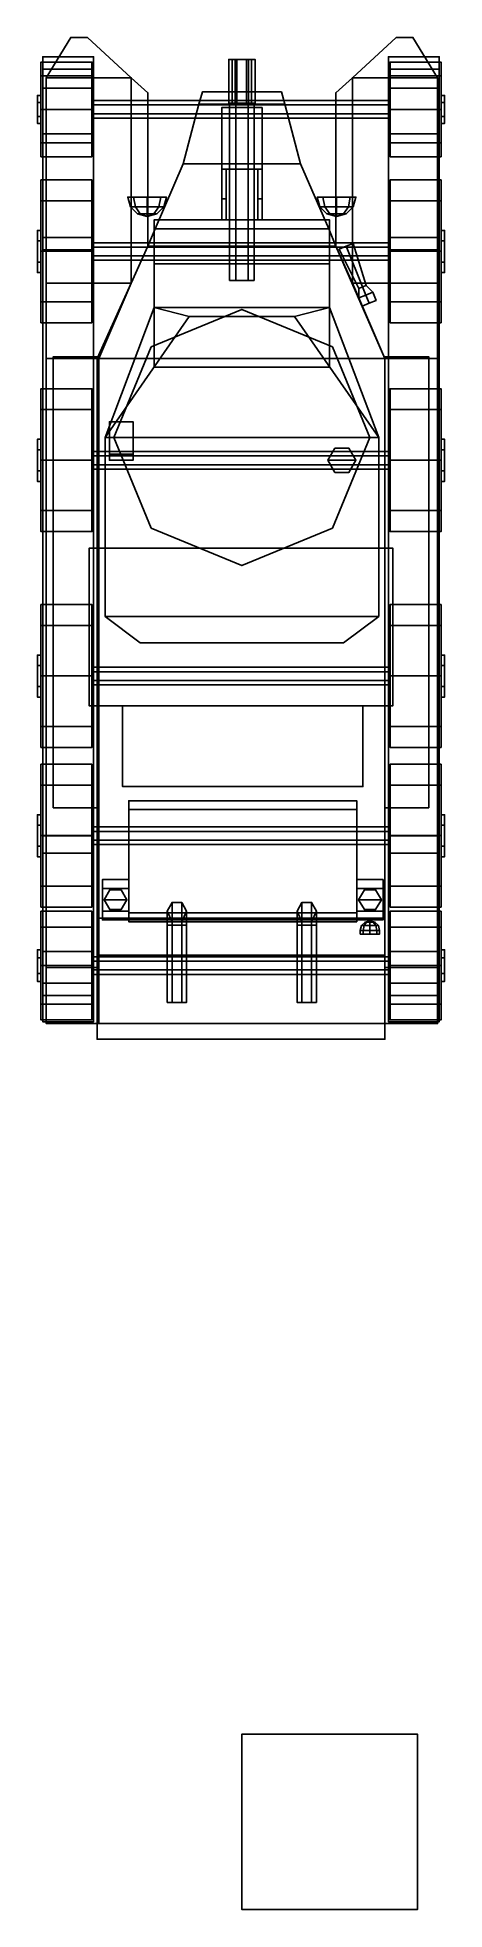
# Model space of a CAD drawing. Header units: millimetres. Extents: x -1.2 to 12.8, y -7.9 to 2.8.
# Drawn here: x -1.17 to 1.16, y -7.88 to 2.79 of the extents above.
import ezdxf

# ---------------------------------------------------------------- set-up
doc = ezdxf.new("R2010")
doc.units = ezdxf.units.MM
for name, color, linetype in [('barrel', 1, 'Continuous'), ('gunshield', 4, 'Continuous'), ('mudguard', 5, 'Continuous'), ('tracks', 8, 'Continuous'), ('turret', 2, 'Continuous'), ('wheels', 2, 'Continuous')]:
    doc.layers.add(name, color=color, linetype=linetype)

msp = doc.modelspace()

# ---------------------------------------------------------------- linework, layer by layer
for points in [[(-0.225, 2.48, 0.56), (-0.245, 2.41, 0.47), (-0.245, 2.41, 0.74), (-0.225, 2.48, 0.64)], [(0.225, 2.48, 0.56), (0.245, 2.41, 0.47), (-0.245, 2.41, 0.47), (-0.225, 2.48, 0.56)], [(-0.225, 2.48, 0.64), (-0.245, 2.41, 0.74), (0.245, 2.41, 0.74), (0.225, 2.48, 0.64)], [(0.225, 2.48, 0.64), (0.225, 2.48, 0.56), (-0.225, 2.48, 0.56), (-0.225, 2.48, 0.64)], [(0.245, 2.41, 0.74), (0.245, 2.41, 0.47), (0.225, 2.48, 0.56), (0.225, 2.48, 0.64)], [(-0.245, 2.41, 0.47), (-0.335, 2.07, 0.33), (-0.335, 2.07, 0.92), (-0.245, 2.41, 0.74)], [(0.245, 2.41, 0.47), (0.335, 2.07, 0.33), (-0.335, 2.07, 0.33), (-0.245, 2.41, 0.47)], [(-0.245, 2.41, 0.74), (-0.335, 2.07, 0.92), (0.335, 2.07, 0.92), (0.245, 2.41, 0.74)], [(0.335, 2.07, 0.92), (0.335, 2.07, 0.33), (0.245, 2.41, 0.47), (0.245, 2.41, 0.74)], [(-0.335, 2.07, 0.33), (-0.495, 1.7, 0.33), (-0.495, 1.7, 1.18), (-0.335, 2.07, 0.92)], [(0.335, 2.07, 0.33), (0.495, 1.7, 0.33), (-0.495, 1.7, 0.33), (-0.335, 2.07, 0.33)], [(-0.335, 2.07, 0.92), (-0.495, 1.7, 1.18), (0.495, 1.7, 1.18), (0.335, 2.07, 0.92)], [(0.495, 1.7, 1.18), (0.495, 1.7, 0.33), (0.335, 2.07, 0.33), (0.335, 2.07, 0.92)], [(-0.462, 1.88, 1.103), (-0.43, 1.88, 1.025), (-0.618, 1.88, 0.947), (-0.65, 1.88, 1.025)], [(-0.54, 1.88, 1.135), (-0.462, 1.88, 1.103), (-0.65, 1.88, 1.025), (-0.618, 1.88, 1.103)], [(-0.607, 1.825, 1.092), (-0.618, 1.88, 1.103), (-0.65, 1.88, 1.025), (-0.635, 1.825, 1.025)], [(-0.635, 1.825, 1.025), (-0.65, 1.88, 1.025), (-0.618, 1.88, 0.947), (-0.607, 1.825, 0.958)], [(-0.579, 1.785, 1.064), (-0.607, 1.825, 1.092), (-0.635, 1.825, 1.025), (-0.595, 1.785, 1.025)], [(-0.595, 1.785, 1.025), (-0.635, 1.825, 1.025), (-0.607, 1.825, 0.958), (-0.579, 1.785, 0.986)], [(-0.43, 1.88, 1.025), (-0.462, 1.88, 0.947), (-0.54, 1.88, 0.915), (-0.618, 1.88, 0.947)], [(-0.607, 1.825, 0.958), (-0.618, 1.88, 0.947), (-0.54, 1.88, 0.915), (-0.54, 1.825, 0.93)], [(-0.54, 1.825, 1.12), (-0.54, 1.88, 1.135), (-0.618, 1.88, 1.103), (-0.607, 1.825, 1.092)], [(-0.579, 1.785, 0.986), (-0.607, 1.825, 0.958), (-0.54, 1.825, 0.93), (-0.54, 1.785, 0.97)], [(-0.54, 1.785, 1.08), (-0.54, 1.825, 1.12), (-0.607, 1.825, 1.092), (-0.579, 1.785, 1.064)], [(-0.54, 1.825, 0.93), (-0.54, 1.88, 0.915), (-0.462, 1.88, 0.947), (-0.473, 1.825, 0.958)], [(-0.473, 1.825, 1.092), (-0.462, 1.88, 1.103), (-0.54, 1.88, 1.135), (-0.54, 1.825, 1.12)], [(-0.54, 1.785, 0.97), (-0.54, 1.825, 0.93), (-0.473, 1.825, 0.958), (-0.501, 1.785, 0.986)], [(-0.501, 1.785, 1.064), (-0.473, 1.825, 1.092), (-0.54, 1.825, 1.12), (-0.54, 1.785, 1.08)], [(-0.485, 1.785, 1.025), (-0.445, 1.825, 1.025), (-0.473, 1.825, 1.092), (-0.501, 1.785, 1.064)], [(-0.501, 1.785, 0.986), (-0.473, 1.825, 0.958), (-0.445, 1.825, 1.025), (-0.485, 1.785, 1.025)], [(-0.445, 1.825, 1.025), (-0.43, 1.88, 1.025), (-0.462, 1.88, 1.103), (-0.473, 1.825, 1.092)], [(-0.473, 1.825, 0.958), (-0.462, 1.88, 0.947), (-0.43, 1.88, 1.025), (-0.445, 1.825, 1.025)], [(0.445, 1.825, 1.025), (0.43, 1.88, 1.025), (0.462, 1.88, 0.947), (0.473, 1.825, 0.958)], [(0.473, 1.825, 1.092), (0.462, 1.88, 1.103), (0.43, 1.88, 1.025), (0.445, 1.825, 1.025)], [(0.54, 1.88, 1.135), (0.618, 1.88, 1.103), (0.43, 1.88, 1.025), (0.462, 1.88, 1.103)], [(0.618, 1.88, 1.103), (0.65, 1.88, 1.025), (0.462, 1.88, 0.947), (0.43, 1.88, 1.025)], [(0.485, 1.785, 1.025), (0.445, 1.825, 1.025), (0.473, 1.825, 0.958), (0.501, 1.785, 0.986)], [(0.501, 1.785, 1.064), (0.473, 1.825, 1.092), (0.445, 1.825, 1.025), (0.485, 1.785, 1.025)], [(0.473, 1.825, 0.958), (0.462, 1.88, 0.947), (0.54, 1.88, 0.915), (0.54, 1.825, 0.93)], [(0.54, 1.825, 1.12), (0.54, 1.88, 1.135), (0.462, 1.88, 1.103), (0.473, 1.825, 1.092)], [(0.65, 1.88, 1.025), (0.618, 1.88, 0.947), (0.54, 1.88, 0.915), (0.462, 1.88, 0.947)], [(0.501, 1.785, 0.986), (0.473, 1.825, 0.958), (0.54, 1.825, 0.93), (0.54, 1.785, 0.97)], [(0.54, 1.785, 1.08), (0.54, 1.825, 1.12), (0.473, 1.825, 1.092), (0.501, 1.785, 1.064)], [(0.54, 1.825, 0.93), (0.54, 1.88, 0.915), (0.618, 1.88, 0.947), (0.607, 1.825, 0.958)], [(0.607, 1.825, 1.092), (0.618, 1.88, 1.103), (0.54, 1.88, 1.135), (0.54, 1.825, 1.12)], [(0.54, 1.785, 0.97), (0.54, 1.825, 0.93), (0.607, 1.825, 0.958), (0.579, 1.785, 0.986)], [(0.579, 1.785, 1.064), (0.607, 1.825, 1.092), (0.54, 1.825, 1.12), (0.54, 1.785, 1.08)], [(0.579, 1.785, 0.986), (0.607, 1.825, 0.958), (0.635, 1.825, 1.025), (0.595, 1.785, 1.025)], [(0.595, 1.785, 1.025), (0.635, 1.825, 1.025), (0.607, 1.825, 1.092), (0.579, 1.785, 1.064)], [(0.607, 1.825, 0.958), (0.618, 1.88, 0.947), (0.65, 1.88, 1.025), (0.635, 1.825, 1.025)], [(0.635, 1.825, 1.025), (0.65, 1.88, 1.025), (0.618, 1.88, 1.103), (0.607, 1.825, 1.092)], [(-0.54, 1.77, 1.025), (-0.579, 1.785, 1.064), (-0.595, 1.785, 1.025), (-0.54, 1.77, 1.025)], [(-0.54, 1.77, 1.025), (-0.595, 1.785, 1.025), (-0.579, 1.785, 0.986), (-0.54, 1.77, 1.025)], [(-0.54, 1.77, 1.025), (-0.54, 1.785, 1.08), (-0.579, 1.785, 1.064), (-0.54, 1.77, 1.025)], [(-0.54, 1.77, 1.025), (-0.579, 1.785, 0.986), (-0.54, 1.785, 0.97), (-0.54, 1.77, 1.025)], [(-0.54, 1.77, 1.025), (-0.501, 1.785, 1.064), (-0.54, 1.785, 1.08), (-0.54, 1.77, 1.025)], [(-0.54, 1.77, 1.025), (-0.485, 1.785, 1.025), (-0.501, 1.785, 1.064), (-0.54, 1.77, 1.025)], [(-0.54, 1.77, 1.025), (-0.501, 1.785, 0.986), (-0.485, 1.785, 1.025), (-0.54, 1.77, 1.025)], [(-0.54, 1.77, 1.025), (-0.54, 1.785, 0.97), (-0.501, 1.785, 0.986), (-0.54, 1.77, 1.025)], [(0.54, 1.77, 1.025), (0.485, 1.785, 1.025), (0.501, 1.785, 0.986), (0.54, 1.77, 1.025)], [(0.54, 1.77, 1.025), (0.501, 1.785, 1.064), (0.485, 1.785, 1.025), (0.54, 1.77, 1.025)], [(0.54, 1.77, 1.025), (0.501, 1.785, 0.986), (0.54, 1.785, 0.97), (0.54, 1.77, 1.025)], [(0.54, 1.77, 1.025), (0.54, 1.785, 1.08), (0.501, 1.785, 1.064), (0.54, 1.77, 1.025)], [(0.54, 1.77, 1.025), (0.54, 1.785, 0.97), (0.579, 1.785, 0.986), (0.54, 1.77, 1.025)], [(0.54, 1.77, 1.025), (0.579, 1.785, 0.986), (0.595, 1.785, 1.025), (0.54, 1.77, 1.025)], [(0.54, 1.77, 1.025), (0.595, 1.785, 1.025), (0.579, 1.785, 1.064), (0.54, 1.77, 1.025)], [(0.54, 1.77, 1.025), (0.579, 1.785, 1.064), (0.54, 1.785, 1.08), (0.54, 1.77, 1.025)], [(-0.495, 1.7, 0.33), (-0.535, 1.6, 0.33), (-0.535, 1.6, 1.5), (-0.495, 1.7, 1.18)], [(0.495, 1.7, 0.33), (0.535, 1.6, 0.33), (-0.535, 1.6, 0.33), (-0.495, 1.7, 0.33)], [(-0.495, 1.7, 1.18), (-0.535, 1.6, 1.5), (0.535, 1.6, 1.5), (0.495, 1.7, 1.18)], [(0.535, 1.6, 1.5), (0.535, 1.6, 0.33), (0.495, 1.7, 0.33), (0.495, 1.7, 1.18)], [(0.634, 1.616, 1.35), (0.634, 1.616, 1.3), (0.594, 1.6, 1.275), (0.594, 1.6, 1.375)], [(0.634, 1.616, 1.35), (0.594, 1.6, 1.375), (0.688, 1.368, 1.35), (0.708, 1.376, 1.337)], [(0.594, 1.6, 1.275), (0.634, 1.616, 1.3), (0.708, 1.376, 1.312), (0.688, 1.368, 1.3)], [(0.634, 1.616, 1.3), (0.634, 1.616, 1.35), (0.708, 1.376, 1.337), (0.708, 1.376, 1.312)], [(-0.535, 1.6, 0.33), (-0.825, 0.96, 0.33), (-0.825, 0.96, 1.5), (-0.535, 1.6, 1.5)], [(0.535, 1.6, 0.33), (0.815, 0.96, 0.33), (-0.825, 0.96, 0.33), (-0.535, 1.6, 0.33)], [(-0.535, 1.6, 1.5), (-0.825, 0.96, 1.5), (0.815, 0.96, 1.5), (0.535, 1.6, 1.5)], [(0.815, 0.96, 1.5), (0.815, 0.96, 0.33), (0.535, 1.6, 0.33), (0.535, 1.6, 1.5)], [(0.594, 1.6, 1.375), (0.594, 1.6, 1.275), (0.554, 1.583, 1.3), (0.554, 1.583, 1.35)], [(0.554, 1.583, 1.3), (0.594, 1.6, 1.275), (0.688, 1.368, 1.3), (0.667, 1.36, 1.312)], [(0.594, 1.6, 1.375), (0.554, 1.583, 1.35), (0.667, 1.36, 1.337), (0.688, 1.368, 1.35)], [(0.554, 1.583, 1.35), (0.554, 1.583, 1.3), (0.667, 1.36, 1.312), (0.667, 1.36, 1.337)], [(0.666, 1.305, 1.35), (0.706, 1.321, 1.375), (0.688, 1.368, 1.35), (0.667, 1.36, 1.337)], [(0.706, 1.321, 1.275), (0.666, 1.305, 1.3), (0.667, 1.36, 1.312), (0.688, 1.368, 1.3)], [(0.666, 1.305, 1.3), (0.666, 1.305, 1.35), (0.667, 1.36, 1.337), (0.667, 1.36, 1.312)], [(0.666, 1.305, 1.3), (0.706, 1.321, 1.275), (0.725, 1.275, 1.275), (0.685, 1.259, 1.3)], [(0.706, 1.321, 1.375), (0.666, 1.305, 1.35), (0.685, 1.259, 1.35), (0.725, 1.275, 1.375)], [(0.666, 1.305, 1.35), (0.666, 1.305, 1.3), (0.685, 1.259, 1.3), (0.685, 1.259, 1.35)], [(0.746, 1.338, 1.3), (0.706, 1.321, 1.275), (0.688, 1.368, 1.3), (0.708, 1.376, 1.312)], [(0.706, 1.321, 1.375), (0.746, 1.338, 1.35), (0.708, 1.376, 1.337), (0.688, 1.368, 1.35)], [(0.746, 1.338, 1.35), (0.706, 1.321, 1.375), (0.725, 1.275, 1.375), (0.765, 1.291, 1.35)], [(0.706, 1.321, 1.275), (0.746, 1.338, 1.3), (0.765, 1.291, 1.3), (0.725, 1.275, 1.275)], [(0.746, 1.338, 1.35), (0.746, 1.338, 1.3), (0.708, 1.376, 1.312), (0.708, 1.376, 1.337)], [(0.765, 1.291, 1.3), (0.765, 1.291, 1.35), (0.725, 1.275, 1.375), (0.725, 1.275, 1.275)], [(0.746, 1.338, 1.3), (0.746, 1.338, 1.35), (0.765, 1.291, 1.35), (0.765, 1.291, 1.3)], [(0.725, 1.275, 1.275), (0.725, 1.275, 1.375), (0.685, 1.259, 1.35), (0.685, 1.259, 1.3)], [(-1.075, 0.97, 1.37), (-1.075, 0.97, 1.22), (-1.075, -1.6, 1.22), (-1.075, -1.6, 1.37)], [(-0.825, 0.97, 1.37), (-0.825, 0.97, 1.22), (-1.075, 0.97, 1.22), (-1.075, 0.97, 1.37)], [(-1.075, -1.6, 1.37), (-0.825, -1.6, 1.37), (-0.825, 0.97, 1.37), (-1.075, 0.97, 1.37)], [(1.065, 0.97, 1.37), (0.815, 0.97, 1.37), (0.815, -1.6, 1.37), (1.065, -1.6, 1.37)], [(1.065, 0.97, 1.22), (0.815, 0.97, 1.22), (0.815, 0.97, 1.37), (1.065, 0.97, 1.37)], [(1.065, -1.6, 1.37), (1.065, -1.6, 1.22), (1.065, 0.97, 1.22), (1.065, 0.97, 1.37)], [(-0.825, 0.96, 0.33), (-0.825, -2.23, 0.33), (-0.825, -2.44, 1.5), (-0.825, 0.96, 1.5)], [(0.815, 0.96, 0.33), (0.815, -2.23, 0.33), (-0.825, -2.23, 0.33), (-0.825, 0.96, 0.33)], [(-0.825, 0.96, 1.5), (-0.825, -2.44, 1.5), (0.815, -2.44, 1.5), (0.815, 0.96, 1.5)], [(0.815, -2.44, 1.5), (0.815, -2.23, 0.33), (0.815, 0.96, 0.33), (0.815, 0.96, 1.5)], [(-0.87, -1.02, 1.57), (0.86, -1.02, 1.57), (0.86, -0.12, 1.57), (-0.87, -0.12, 1.57)], [(-0.87, -0.12, 1.57), (0.86, -0.12, 1.57), (0.86, -0.12, 1.5), (-0.87, -0.12, 1.5)], [(0.86, -0.12, 1.5), (0.86, -1.02, 1.5), (-0.87, -1.02, 1.5), (-0.87, -0.12, 1.5)], [(-0.87, -0.12, 1.5), (-0.87, -1.02, 1.5), (-0.87, -1.02, 1.57), (-0.87, -0.12, 1.57)], [(0.86, -0.12, 1.57), (0.86, -1.02, 1.57), (0.86, -1.02, 1.5), (0.86, -0.12, 1.5)], [(-0.87, -1.02, 1.5), (0.86, -1.02, 1.5), (0.86, -1.02, 1.57), (-0.87, -1.02, 1.57)], [(-0.68, -1.48, 1.57), (0.69, -1.48, 1.57), (0.69, -1.02, 1.57), (-0.68, -1.02, 1.57)], [(-0.68, -1.02, 1.5), (-0.68, -1.48, 1.5), (-0.68, -1.48, 1.57), (-0.68, -1.02, 1.57)], [(0.69, -1.02, 1.57), (0.69, -1.48, 1.57), (0.69, -1.48, 1.5), (0.69, -1.02, 1.5)], [(-0.68, -1.48, 1.5), (0.69, -1.48, 1.5), (0.69, -1.48, 1.57), (-0.68, -1.48, 1.57)], [(-1.075, -1.6, 1.22), (-0.825, -1.6, 1.22), (-0.825, -1.6, 1.37), (-1.075, -1.6, 1.37)], [(-0.645, -1.56, 1.5), (-0.645, -2.25, 1.5), (-0.645, -2.24, 1.6), (-0.645, -1.61, 1.6)], [(0.655, -1.61, 1.6), (0.655, -1.56, 1.5), (-0.645, -1.56, 1.5), (-0.645, -1.61, 1.6)], [(0.655, -2.24, 1.6), (0.655, -2.25, 1.5), (0.655, -1.56, 1.5), (0.655, -1.61, 1.6)], [(0.815, -1.6, 1.37), (0.815, -1.6, 1.22), (1.065, -1.6, 1.22), (1.065, -1.6, 1.37)], [(0.655, -1.71, 1.65), (0.655, -1.61, 1.6), (-0.645, -1.61, 1.6), (-0.645, -1.71, 1.65)], [(-0.645, -1.61, 1.6), (-0.645, -2.24, 1.6), (-0.645, -2.2, 1.65), (-0.645, -1.71, 1.65)], [(0.655, -2.2, 1.65), (0.655, -2.24, 1.6), (0.655, -1.61, 1.6), (0.655, -1.71, 1.65)], [(-0.645, -1.71, 1.65), (-0.645, -2.2, 1.65), (0.655, -2.2, 1.65), (0.655, -1.71, 1.65)], [(-0.795, -2.01, 1.5), (-0.795, -2.24, 1.5), (-0.795, -2.24, 1.59), (-0.795, -2.01, 1.59)], [(-0.645, -2.01, 1.59), (-0.645, -2.01, 1.5), (-0.795, -2.01, 1.5), (-0.795, -2.01, 1.59)], [(-0.645, -2.06, 1.65), (-0.645, -2.01, 1.59), (-0.795, -2.01, 1.59), (-0.795, -2.06, 1.65)], [(-0.795, -2.01, 1.59), (-0.795, -2.24, 1.59), (-0.795, -2.19, 1.65), (-0.795, -2.06, 1.65)], [(0.805, -2.06, 1.65), (0.805, -2.01, 1.59), (0.655, -2.01, 1.59), (0.655, -2.06, 1.65)], [(0.805, -2.01, 1.59), (0.805, -2.01, 1.5), (0.655, -2.01, 1.5), (0.655, -2.01, 1.59)], [(0.805, -2.19, 1.65), (0.805, -2.24, 1.59), (0.805, -2.01, 1.59), (0.805, -2.06, 1.65)], [(0.805, -2.24, 1.59), (0.805, -2.24, 1.5), (0.805, -2.01, 1.5), (0.805, -2.01, 1.59)], [(-0.795, -2.06, 1.65), (-0.795, -2.19, 1.65), (-0.645, -2.19, 1.65), (-0.645, -2.06, 1.65)], [(-0.753, -2.069, 1.65), (-0.785, -2.125, 1.65), (-0.785, -2.125, 1.7), (-0.753, -2.069, 1.7)], [(-0.785, -2.125, 1.7), (-0.655, -2.125, 1.7), (-0.688, -2.069, 1.7), (-0.753, -2.069, 1.7)], [(-0.785, -2.125, 1.65), (-0.753, -2.181, 1.65), (-0.753, -2.181, 1.7), (-0.785, -2.125, 1.7)], [(-0.753, -2.181, 1.7), (-0.688, -2.181, 1.7), (-0.655, -2.125, 1.7), (-0.785, -2.125, 1.7)], [(-0.688, -2.069, 1.65), (-0.753, -2.069, 1.65), (-0.753, -2.069, 1.7), (-0.688, -2.069, 1.7)], [(-0.655, -2.125, 1.65), (-0.688, -2.069, 1.65), (-0.688, -2.069, 1.7), (-0.655, -2.125, 1.7)], [(-0.688, -2.181, 1.65), (-0.655, -2.125, 1.65), (-0.655, -2.125, 1.7), (-0.688, -2.181, 1.7)], [(0.655, -2.06, 1.65), (0.655, -2.19, 1.65), (0.805, -2.19, 1.65), (0.805, -2.06, 1.65)], [(0.665, -2.125, 1.7), (0.795, -2.125, 1.7), (0.762, -2.069, 1.7), (0.698, -2.069, 1.7)], [(0.698, -2.069, 1.65), (0.665, -2.125, 1.65), (0.665, -2.125, 1.7), (0.698, -2.069, 1.7)], [(0.698, -2.181, 1.7), (0.762, -2.181, 1.7), (0.795, -2.125, 1.7), (0.665, -2.125, 1.7)], [(0.665, -2.125, 1.65), (0.698, -2.181, 1.65), (0.698, -2.181, 1.7), (0.665, -2.125, 1.7)], [(0.762, -2.069, 1.65), (0.698, -2.069, 1.65), (0.698, -2.069, 1.7), (0.762, -2.069, 1.7)], [(0.795, -2.125, 1.65), (0.762, -2.069, 1.65), (0.762, -2.069, 1.7), (0.795, -2.125, 1.7)], [(0.762, -2.181, 1.65), (0.795, -2.125, 1.65), (0.795, -2.125, 1.7), (0.762, -2.181, 1.7)], [(-0.825, -2.23, 0.33), (-0.825, -2.83, 0.67), (-0.825, -2.92, 1.14), (-0.825, -2.44, 1.5)], [(0.815, -2.23, 0.33), (0.815, -2.83, 0.67), (-0.825, -2.83, 0.67), (-0.825, -2.23, 0.33)], [(-0.795, -2.19, 1.65), (-0.795, -2.24, 1.59), (-0.645, -2.24, 1.59), (-0.645, -2.19, 1.65)], [(-0.795, -2.24, 1.59), (-0.795, -2.24, 1.5), (-0.645, -2.24, 1.5), (-0.645, -2.24, 1.59)], [(-0.753, -2.181, 1.65), (-0.688, -2.181, 1.65), (-0.688, -2.181, 1.7), (-0.753, -2.181, 1.7)], [(-0.645, -2.2, 1.65), (-0.645, -2.24, 1.6), (0.655, -2.24, 1.6), (0.655, -2.2, 1.65)], [(-0.645, -2.24, 1.6), (-0.645, -2.25, 1.5), (0.655, -2.25, 1.5), (0.655, -2.24, 1.6)], [(-0.398, -2.14, 1.5), (-0.425, -2.19, 1.5), (-0.425, -2.27, 1.58), (-0.398, -2.27, 1.628)], [(-0.425, -2.19, 1.5), (-0.398, -2.25, 1.5), (-0.398, -2.27, 1.532), (-0.425, -2.27, 1.58)], [(-0.343, -2.14, 1.5), (-0.398, -2.14, 1.5), (-0.398, -2.27, 1.628), (-0.343, -2.27, 1.628)], [(-0.315, -2.19, 1.5), (-0.343, -2.14, 1.5), (-0.343, -2.27, 1.628), (-0.315, -2.27, 1.58)], [(-0.343, -2.25, 1.5), (-0.315, -2.19, 1.5), (-0.315, -2.27, 1.58), (-0.343, -2.27, 1.532)], [(0.342, -2.14, 1.5), (0.315, -2.19, 1.5), (0.315, -2.27, 1.58), (0.342, -2.27, 1.628)], [(0.315, -2.19, 1.5), (0.342, -2.25, 1.5), (0.342, -2.27, 1.532), (0.315, -2.27, 1.58)], [(0.397, -2.14, 1.5), (0.342, -2.14, 1.5), (0.342, -2.27, 1.628), (0.397, -2.27, 1.628)], [(0.397, -2.25, 1.5), (0.425, -2.19, 1.5), (0.425, -2.27, 1.58), (0.397, -2.27, 1.532)], [(0.425, -2.19, 1.5), (0.397, -2.14, 1.5), (0.397, -2.27, 1.628), (0.425, -2.27, 1.58)], [(0.655, -2.19, 1.65), (0.655, -2.24, 1.59), (0.805, -2.24, 1.59), (0.805, -2.19, 1.65)], [(0.655, -2.24, 1.59), (0.655, -2.24, 1.5), (0.805, -2.24, 1.5), (0.805, -2.24, 1.59)], [(0.698, -2.181, 1.65), (0.762, -2.181, 1.65), (0.762, -2.181, 1.7), (0.698, -2.181, 1.7)], [(0.815, -2.92, 1.14), (0.815, -2.83, 0.67), (0.815, -2.23, 0.33), (0.815, -2.44, 1.5)], [(-0.398, -2.27, 1.628), (-0.425, -2.27, 1.58), (-0.425, -2.71, 1.58), (-0.398, -2.71, 1.628)], [(-0.425, -2.27, 1.58), (-0.398, -2.27, 1.532), (-0.398, -2.71, 1.532), (-0.425, -2.71, 1.58)], [(-0.398, -2.25, 1.5), (-0.343, -2.25, 1.5), (-0.343, -2.27, 1.532), (-0.398, -2.27, 1.532)], [(-0.343, -2.27, 1.628), (-0.398, -2.27, 1.628), (-0.398, -2.71, 1.628), (-0.343, -2.71, 1.628)], [(-0.398, -2.27, 1.532), (-0.343, -2.27, 1.532), (-0.343, -2.71, 1.532), (-0.398, -2.71, 1.532)], [(-0.315, -2.27, 1.58), (-0.343, -2.27, 1.628), (-0.343, -2.71, 1.628), (-0.315, -2.71, 1.58)], [(-0.343, -2.27, 1.532), (-0.315, -2.27, 1.58), (-0.315, -2.71, 1.58), (-0.343, -2.71, 1.532)], [(0.342, -2.27, 1.628), (0.315, -2.27, 1.58), (0.315, -2.71, 1.58), (0.342, -2.71, 1.628)], [(0.315, -2.27, 1.58), (0.342, -2.27, 1.532), (0.342, -2.71, 1.532), (0.315, -2.71, 1.58)], [(0.342, -2.25, 1.5), (0.397, -2.25, 1.5), (0.397, -2.27, 1.532), (0.342, -2.27, 1.532)], [(0.342, -2.27, 1.532), (0.397, -2.27, 1.532), (0.397, -2.71, 1.532), (0.342, -2.71, 1.532)], [(0.397, -2.27, 1.628), (0.342, -2.27, 1.628), (0.342, -2.71, 1.628), (0.397, -2.71, 1.628)], [(0.397, -2.27, 1.532), (0.425, -2.27, 1.58), (0.425, -2.71, 1.58), (0.397, -2.71, 1.532)], [(0.425, -2.27, 1.58), (0.397, -2.27, 1.628), (0.397, -2.71, 1.628), (0.425, -2.71, 1.58)], [(0.682, -2.272, 1.595), (0.675, -2.3, 1.595), (0.691, -2.3, 1.634), (0.696, -2.272, 1.629)], [(0.696, -2.272, 1.561), (0.691, -2.3, 1.556), (0.675, -2.3, 1.595), (0.682, -2.272, 1.595)], [(0.691, -2.3, 1.634), (0.675, -2.3, 1.595), (0.675, -2.32, 1.595), (0.691, -2.32, 1.634)], [(0.675, -2.3, 1.595), (0.691, -2.3, 1.556), (0.691, -2.32, 1.556), (0.675, -2.32, 1.595)], [(0.73, -2.32, 1.65), (0.691, -2.32, 1.634), (0.675, -2.32, 1.595), (0.769, -2.32, 1.634)], [(0.769, -2.32, 1.634), (0.675, -2.32, 1.595), (0.691, -2.32, 1.556), (0.785, -2.32, 1.595)], [(0.702, -2.252, 1.595), (0.682, -2.272, 1.595), (0.696, -2.272, 1.629), (0.711, -2.252, 1.614)], [(0.711, -2.252, 1.576), (0.696, -2.272, 1.561), (0.682, -2.272, 1.595), (0.702, -2.252, 1.595)], [(0.696, -2.272, 1.629), (0.691, -2.3, 1.634), (0.73, -2.3, 1.65), (0.73, -2.272, 1.643)], [(0.73, -2.272, 1.547), (0.73, -2.3, 1.54), (0.691, -2.3, 1.556), (0.696, -2.272, 1.561)], [(0.73, -2.3, 1.65), (0.691, -2.3, 1.634), (0.691, -2.32, 1.634), (0.73, -2.32, 1.65)], [(0.691, -2.3, 1.556), (0.73, -2.3, 1.54), (0.73, -2.32, 1.54), (0.691, -2.32, 1.556)], [(0.785, -2.32, 1.595), (0.691, -2.32, 1.556), (0.73, -2.32, 1.54), (0.769, -2.32, 1.556)], [(0.711, -2.252, 1.614), (0.696, -2.272, 1.629), (0.73, -2.272, 1.643), (0.73, -2.252, 1.623)], [(0.73, -2.252, 1.567), (0.73, -2.272, 1.547), (0.696, -2.272, 1.561), (0.711, -2.252, 1.576)], [(0.73, -2.245, 1.595), (0.702, -2.252, 1.595), (0.711, -2.252, 1.614), (0.73, -2.245, 1.595)], [(0.73, -2.245, 1.595), (0.711, -2.252, 1.576), (0.702, -2.252, 1.595), (0.73, -2.245, 1.595)], [(0.73, -2.245, 1.595), (0.711, -2.252, 1.614), (0.73, -2.252, 1.623), (0.73, -2.245, 1.595)], [(0.73, -2.245, 1.595), (0.73, -2.252, 1.567), (0.711, -2.252, 1.576), (0.73, -2.245, 1.595)], [(0.73, -2.245, 1.595), (0.73, -2.252, 1.623), (0.749, -2.252, 1.614), (0.73, -2.245, 1.595)], [(0.73, -2.245, 1.595), (0.749, -2.252, 1.614), (0.758, -2.252, 1.595), (0.73, -2.245, 1.595)], [(0.73, -2.245, 1.595), (0.758, -2.252, 1.595), (0.749, -2.252, 1.576), (0.73, -2.245, 1.595)], [(0.73, -2.245, 1.595), (0.749, -2.252, 1.576), (0.73, -2.252, 1.567), (0.73, -2.245, 1.595)], [(0.73, -2.252, 1.623), (0.73, -2.272, 1.643), (0.764, -2.272, 1.629), (0.749, -2.252, 1.614)], [(0.749, -2.252, 1.576), (0.764, -2.272, 1.561), (0.73, -2.272, 1.547), (0.73, -2.252, 1.567)], [(0.73, -2.272, 1.643), (0.73, -2.3, 1.65), (0.769, -2.3, 1.634), (0.764, -2.272, 1.629)], [(0.764, -2.272, 1.561), (0.769, -2.3, 1.556), (0.73, -2.3, 1.54), (0.73, -2.272, 1.547)], [(0.769, -2.3, 1.634), (0.73, -2.3, 1.65), (0.73, -2.32, 1.65), (0.769, -2.32, 1.634)], [(0.73, -2.3, 1.54), (0.769, -2.3, 1.556), (0.769, -2.32, 1.556), (0.73, -2.32, 1.54)], [(0.749, -2.252, 1.614), (0.764, -2.272, 1.629), (0.778, -2.272, 1.595), (0.758, -2.252, 1.595)], [(0.758, -2.252, 1.595), (0.778, -2.272, 1.595), (0.764, -2.272, 1.561), (0.749, -2.252, 1.576)], [(0.764, -2.272, 1.629), (0.769, -2.3, 1.634), (0.785, -2.3, 1.595), (0.778, -2.272, 1.595)], [(0.778, -2.272, 1.595), (0.785, -2.3, 1.595), (0.769, -2.3, 1.556), (0.764, -2.272, 1.561)], [(0.785, -2.3, 1.595), (0.769, -2.3, 1.634), (0.769, -2.32, 1.634), (0.785, -2.32, 1.595)], [(0.769, -2.3, 1.556), (0.785, -2.3, 1.595), (0.785, -2.32, 1.595), (0.769, -2.32, 1.556)], [(-0.825, -2.44, 1.5), (-0.825, -2.92, 1.14), (0.815, -2.92, 1.14), (0.815, -2.44, 1.5)], [(-0.343, -2.71, 1.628), (-0.398, -2.71, 1.628), (-0.425, -2.71, 1.58), (-0.315, -2.71, 1.58)], [(-0.315, -2.71, 1.58), (-0.425, -2.71, 1.58), (-0.398, -2.71, 1.532), (-0.343, -2.71, 1.532)], [(0.397, -2.71, 1.628), (0.342, -2.71, 1.628), (0.315, -2.71, 1.58), (0.425, -2.71, 1.58)], [(0.425, -2.71, 1.58), (0.315, -2.71, 1.58), (0.342, -2.71, 1.532), (0.397, -2.71, 1.532)], [(-0.825, -2.92, 1.14), (-0.825, -2.83, 0.67), (0.815, -2.83, 0.67), (0.815, -2.92, 1.14)], [(1, -6.88, 5.845), (1, -6.88, 4.845), (0, -6.88, 4.845), (0, -6.88, 5.845)], [(1, -6.88, 4.845), (1, -7.88, 4.845), (0, -7.88, 4.845), (0, -6.88, 4.845)], [(0, -6.88, 4.845), (0, -7.88, 4.845), (0, -7.88, 5.845), (0, -6.88, 5.845)], [(0, -6.88, 5.845), (0, -7.88, 5.845), (1, -7.88, 5.845), (1, -6.88, 5.845)], [(1, -7.88, 5.845), (1, -7.88, 4.845), (1, -6.88, 4.845), (1, -6.88, 5.845)], [(0, -7.88, 5.845), (0, -7.88, 4.845), (1, -7.88, 4.845), (1, -7.88, 5.845)]]:
    msp.add_3dface(points)
at = {"layer": 'barrel'}
for points in [[(-0.038, 2.665, 2.155), (-0.075, 2.665, 2.09), (-0.075, 2.415, 2.09), (-0.038, 2.415, 2.155)], [(-0.075, 2.665, 2.09), (-0.038, 2.665, 2.025), (-0.038, 2.415, 2.025), (-0.075, 2.415, 2.09)], [(-0.055, 2.665, 2.091), (-0.075, 2.665, 2.09), (-0.038, 2.665, 2.155), (-0.028, 2.665, 2.138)], [(-0.028, 2.665, 2.042), (-0.038, 2.665, 2.025), (-0.075, 2.665, 2.09), (-0.055, 2.665, 2.091)], [(-0.055, 2.665, 2.09), (-0.028, 2.665, 2.138), (-0.028, 2.415, 2.138), (-0.055, 2.415, 2.09)], [(-0.028, 2.665, 2.042), (-0.055, 2.665, 2.09), (-0.055, 2.415, 2.09), (-0.028, 2.415, 2.042)], [(-0.038, 2.665, 2.025), (0.037, 2.665, 2.025), (0.037, 2.415, 2.025), (-0.038, 2.415, 2.025)], [(0.027, 2.665, 2.042), (0.037, 2.665, 2.025), (-0.038, 2.665, 2.025), (-0.028, 2.665, 2.042)], [(0.037, 2.665, 2.155), (-0.038, 2.665, 2.155), (-0.038, 2.415, 2.155), (0.037, 2.415, 2.155)], [(0.027, 2.665, 2.138), (-0.028, 2.665, 2.138), (-0.038, 2.665, 2.155), (0.037, 2.665, 2.155)], [(-0.028, 2.665, 2.138), (0.027, 2.665, 2.138), (0.027, 2.415, 2.138), (-0.028, 2.415, 2.138)], [(0.027, 2.665, 2.042), (-0.028, 2.665, 2.042), (-0.028, 2.415, 2.042), (0.027, 2.415, 2.042)], [(0.027, 2.665, 2.138), (0.055, 2.665, 2.09), (0.055, 2.415, 2.09), (0.027, 2.415, 2.138)], [(0.027, 2.665, 2.138), (0.037, 2.665, 2.155), (0.075, 2.665, 2.09), (0.055, 2.665, 2.09)], [(0.055, 2.665, 2.09), (0.027, 2.665, 2.042), (0.027, 2.415, 2.042), (0.055, 2.415, 2.09)], [(0.055, 2.665, 2.09), (0.075, 2.665, 2.09), (0.037, 2.665, 2.025), (0.027, 2.665, 2.042)], [(0.037, 2.665, 2.025), (0.075, 2.665, 2.09), (0.075, 2.415, 2.09), (0.037, 2.415, 2.025)], [(0.075, 2.665, 2.09), (0.037, 2.665, 2.155), (0.037, 2.415, 2.155), (0.075, 2.415, 2.09)], [(-0.035, 2.405, 2.029), (-0.07, 2.405, 2.09), (-0.075, 2.415, 2.09), (-0.038, 2.415, 2.025)], [(-0.07, 2.405, 2.09), (-0.035, 2.405, 2.151), (-0.038, 2.415, 2.155), (-0.075, 2.415, 2.09)], [(-0.035, 2.405, 2.151), (-0.07, 2.405, 2.09), (-0.07, 1.405, 2.09), (-0.035, 1.405, 2.151)], [(-0.07, 2.405, 2.09), (-0.035, 2.405, 2.029), (-0.035, 1.405, 2.029), (-0.07, 1.405, 2.09)], [(-0.028, 2.415, 2.138), (0.027, 2.415, 2.138), (0.055, 2.415, 2.09), (-0.055, 2.415, 2.09)], [(-0.055, 2.415, 2.09), (0.055, 2.415, 2.09), (0.027, 2.415, 2.042), (-0.028, 2.415, 2.042)], [(-0.035, 2.405, 2.151), (0.035, 2.405, 2.151), (0.037, 2.415, 2.155), (-0.038, 2.415, 2.155)], [(0.035, 2.405, 2.029), (-0.035, 2.405, 2.029), (-0.038, 2.415, 2.025), (0.037, 2.415, 2.025)], [(0.035, 2.405, 2.151), (-0.035, 2.405, 2.151), (-0.035, 1.405, 2.151), (0.035, 1.405, 2.151)], [(-0.035, 2.405, 2.029), (0.035, 2.405, 2.029), (0.035, 1.405, 2.029), (-0.035, 1.405, 2.029)], [(0.07, 2.405, 2.09), (0.035, 2.405, 2.029), (0.037, 2.415, 2.025), (0.075, 2.415, 2.09)], [(0.035, 2.405, 2.151), (0.07, 2.405, 2.09), (0.075, 2.415, 2.09), (0.037, 2.415, 2.155)], [(0.07, 2.405, 2.09), (0.035, 2.405, 2.151), (0.035, 1.405, 2.151), (0.07, 1.405, 2.09)], [(0.035, 2.405, 2.029), (0.07, 2.405, 2.09), (0.07, 1.405, 2.09), (0.035, 1.405, 2.029)]]:
    msp.add_3dface(points, dxfattribs=at)
at = {"layer": 'gunshield'}
for points in [[(0.115, 2.39, 2.02), (0.115, 2.39, 1.95), (-0.115, 2.39, 1.95), (-0.115, 2.39, 2.02)], [(-0.115, 2.39, 1.95), (-0.115, 2.04, 1.95), (-0.115, 2.04, 2.02), (-0.115, 2.39, 2.02)], [(0.115, 2.39, 1.95), (0.115, 2.04, 1.95), (-0.115, 2.04, 1.95), (-0.115, 2.39, 1.95)], [(-0.115, 2.39, 2.02), (-0.115, 2.04, 2.02), (0.115, 2.04, 2.02), (0.115, 2.39, 2.02)], [(0.115, 2.04, 2.02), (0.115, 2.04, 1.95), (0.115, 2.39, 1.95), (0.115, 2.39, 2.02)], [(-0.115, 2.04, 2.02), (-0.115, 2.04, 1.95), (0.115, 2.04, 1.95), (0.115, 2.04, 2.02)], [(-0.115, 2.04, 1.97), (-0.115, 1.87, 1.97), (-0.115, 1.87, 2.02), (-0.115, 2.04, 2.02)], [(-0.09, 2.04, 1.97), (-0.09, 1.87, 1.97), (-0.115, 1.87, 1.97), (-0.115, 2.04, 1.97)], [(-0.115, 2.04, 2.02), (-0.115, 1.87, 2.02), (-0.09, 1.87, 2.02), (-0.09, 2.04, 2.02)], [(-0.09, 2.04, 1.95), (-0.09, 1.75, 1.95), (-0.09, 1.87, 1.97), (-0.09, 2.04, 1.97)], [(0.09, 2.04, 1.95), (0.09, 1.75, 1.95), (-0.09, 1.75, 1.95), (-0.09, 2.04, 1.95)], [(-0.09, 2.04, 2.02), (-0.09, 1.75, 2.02), (0.09, 1.75, 2.02), (0.09, 2.04, 2.02)], [(0.09, 1.87, 1.97), (0.09, 1.75, 1.95), (0.09, 2.04, 1.95), (0.09, 2.04, 1.97)], [(0.09, 2.04, 2.02), (0.09, 1.87, 2.02), (0.115, 1.87, 2.02), (0.115, 2.04, 2.02)], [(0.115, 2.04, 1.97), (0.115, 1.87, 1.97), (0.09, 1.87, 1.97), (0.09, 2.04, 1.97)], [(0.115, 1.87, 2.02), (0.115, 1.87, 1.97), (0.115, 2.04, 1.97), (0.115, 2.04, 2.02)], [(-0.115, 1.87, 1.97), (-0.115, 1.75, 1.95), (-0.115, 1.75, 2.125), (-0.115, 1.87, 2.02)], [(-0.09, 1.87, 1.97), (-0.09, 1.75, 1.95), (-0.115, 1.75, 1.95), (-0.115, 1.87, 1.97)], [(-0.115, 1.87, 2.02), (-0.115, 1.75, 2.125), (-0.09, 1.75, 2.125), (-0.09, 1.87, 2.02)], [(-0.09, 1.75, 2.125), (-0.09, 1.75, 1.95), (-0.09, 1.87, 1.97), (-0.09, 1.87, 2.02)], [(0.115, 1.87, 1.97), (0.115, 1.75, 1.95), (0.09, 1.75, 1.95), (0.09, 1.87, 1.97)], [(0.09, 1.87, 2.02), (0.09, 1.75, 2.125), (0.115, 1.75, 2.125), (0.115, 1.87, 2.02)], [(0.09, 1.87, 1.97), (0.09, 1.75, 1.95), (0.09, 1.75, 2.125), (0.09, 1.87, 2.02)], [(0.115, 1.75, 2.125), (0.115, 1.75, 1.95), (0.115, 1.87, 1.97), (0.115, 1.87, 2.02)], [(-0.09, 1.75, 2.02), (-0.09, 1.75, 1.95), (0.09, 1.75, 1.95), (0.09, 1.75, 2.02)]]:
    msp.add_3dface(points, dxfattribs=at)
at = {"layer": 'mudguard'}
for points in [[(-0.88, 2.79, 0.93), (-0.975, 2.79, 0.93), (-1.115, 2.56, 1.1), (-0.63, 2.56, 1.1)], [(-1.115, 2.56, 1.1), (-0.975, 2.79, 0.93), (-0.88, 2.79, 0.93), (-0.63, 2.56, 1.1)], [(1.115, 2.56, 1.1), (0.975, 2.79, 0.93), (0.88, 2.79, 0.93), (0.63, 2.56, 1.1)], [(0.88, 2.79, 0.93), (0.975, 2.79, 0.93), (1.115, 2.56, 1.1), (0.63, 2.56, 1.1)], [(-0.63, 2.56, 1.1), (-1.115, 2.56, 1.1), (-1.115, 1.39, 1.22), (-0.63, 1.39, 1.22)], [(-1.115, 1.39, 1.22), (-1.115, 2.56, 1.1), (-0.63, 2.56, 1.1), (-0.63, 1.39, 1.22)], [(-0.535, 2.475, 0.705), (-0.63, 2.56, 1.1), (-0.63, 1.39, 1.22), (-0.535, 1.6, 0.705)], [(-0.63, 1.39, 1.22), (-0.63, 2.56, 1.1), (-0.535, 2.475, 0.705), (-0.535, 1.6, 0.705)], [(0.63, 1.39, 1.22), (0.63, 2.56, 1.1), (0.535, 2.475, 0.705), (0.535, 1.6, 0.705)], [(0.535, 2.475, 0.705), (0.63, 2.56, 1.1), (0.63, 1.39, 1.22), (0.535, 1.6, 0.705)], [(0.63, 2.56, 1.1), (1.115, 2.56, 1.1), (1.115, 1.39, 1.22), (0.63, 1.39, 1.22)], [(1.115, 1.39, 1.22), (1.115, 2.56, 1.1), (0.63, 2.56, 1.1), (0.63, 1.39, 1.22)], [(-0.63, 1.39, 1.22), (-1.115, 1.39, 1.22), (-1.115, 0.96, 1.22), (-0.815, 0.96, 1.22)], [(-1.115, 0.96, 1.22), (-1.115, 1.39, 1.22), (-0.63, 1.39, 1.22), (-0.815, 0.96, 1.22)], [(1.115, 0.96, 1.22), (1.115, 1.39, 1.22), (0.63, 1.39, 1.22), (0.815, 0.96, 1.22)], [(0.63, 1.39, 1.22), (1.115, 1.39, 1.22), (1.115, 0.96, 1.22), (0.815, 0.96, 1.22)], [(-0.815, 0.96, 1.22), (-1.115, 0.96, 1.22), (-1.115, -2.51, 1.22), (-0.815, -2.51, 1.22)], [(-1.115, -2.51, 1.22), (-1.115, 0.96, 1.22), (-0.815, 0.96, 1.22), (-0.815, -2.51, 1.22)], [(1.115, -2.51, 1.22), (1.115, 0.96, 1.22), (0.815, 0.96, 1.22), (0.815, -2.51, 1.22)], [(0.815, 0.96, 1.22), (1.115, 0.96, 1.22), (1.115, -2.51, 1.22), (0.815, -2.51, 1.22)], [(-1.115, -2.51, 1.22), (-1.115, -2.83, 0.96), (-0.815, -2.83, 0.96), (-0.815, -2.51, 1.22)], [(-0.815, -2.83, 0.96), (-1.115, -2.83, 0.96), (-1.115, -2.51, 1.22), (-0.815, -2.51, 1.22)], [(1.115, -2.51, 1.22), (1.115, -2.83, 0.96), (0.815, -2.83, 0.96), (0.815, -2.51, 1.22)], [(0.815, -2.83, 0.96), (1.115, -2.83, 0.96), (1.115, -2.51, 1.22), (0.815, -2.51, 1.22)]]:
    msp.add_3dface(points, dxfattribs=at)
at = {"layer": 'tracks'}
for points in [[(-1.135, 2.68, 0.75), (-0.845, 2.68, 0.75), (-0.845, 2.5, 0.94), (-1.135, 2.5, 0.94)], [(-0.845, 2.5, 0.94), (-0.845, 2.68, 0.75), (-1.135, 2.68, 0.75), (-1.135, 2.5, 0.94)], [(-0.845, 2.68, 0.75), (-0.845, 2.61, 0.48), (-1.135, 2.61, 0.48), (-1.135, 2.68, 0.75)], [(-1.135, 2.61, 0.48), (-0.845, 2.61, 0.48), (-0.845, 2.68, 0.75), (-1.135, 2.68, 0.75)], [(1.125, 2.68, 0.75), (1.125, 2.61, 0.48), (0.835, 2.61, 0.48), (0.835, 2.68, 0.75)], [(0.835, 2.61, 0.48), (1.125, 2.61, 0.48), (1.125, 2.68, 0.75), (0.835, 2.68, 0.75)], [(1.125, 2.5, 0.94), (1.125, 2.68, 0.75), (0.835, 2.68, 0.75), (0.835, 2.5, 0.94)], [(0.835, 2.68, 0.75), (1.125, 2.68, 0.75), (1.125, 2.5, 0.94), (0.835, 2.5, 0.94)], [(-1.135, 1.65), (-0.845, 1.65), (-0.845, 2.61, 0.48), (-1.135, 2.61, 0.48)], [(-0.845, 2.61, 0.48), (-0.845, 1.65), (-1.135, 1.65), (-1.135, 2.61, 0.48)], [(0.835, 1.65), (1.125, 1.65), (1.125, 2.61, 0.48), (0.835, 2.61, 0.48)], [(1.125, 2.61, 0.48), (1.125, 1.65), (0.835, 1.65), (0.835, 2.61, 0.48)], [(-0.845, 2.24, 0.94), (-0.845, 2.5, 0.94), (-1.135, 2.5, 0.94), (-1.135, 2.24, 0.94)], [(-1.135, 2.5, 0.94), (-0.845, 2.5, 0.94), (-0.845, 2.24, 0.94), (-1.135, 2.24, 0.94)], [(1.125, 2.24, 0.94), (1.125, 2.5, 0.94), (0.835, 2.5, 0.94), (0.835, 2.24, 0.94)], [(0.835, 2.5, 0.94), (1.125, 2.5, 0.94), (1.125, 2.24, 0.94), (0.835, 2.24, 0.94)], [(-1.135, 2.24, 0.94), (-0.845, 2.24, 0.94), (-0.845, 1.58, 0.84), (-1.135, 1.58, 0.84)], [(-0.845, 1.58, 0.84), (-0.845, 2.24, 0.94), (-1.135, 2.24, 0.94), (-1.135, 1.58, 0.84)], [(0.835, 2.24, 0.94), (1.125, 2.24, 0.94), (1.125, 1.58, 0.84), (0.835, 1.58, 0.84)], [(1.125, 1.58, 0.84), (1.125, 2.24, 0.94), (0.835, 2.24, 0.94), (0.835, 1.58, 0.84)], [(-1.135, -1.86), (-0.845, -1.86), (-0.845, 1.65), (-1.135, 1.65)], [(-0.845, 1.65), (-0.845, -1.86), (-1.135, -1.86), (-1.135, 1.65)], [(1.125, 1.65), (1.125, -1.86), (0.835, -1.86), (0.835, 1.65)], [(0.835, -1.86), (1.125, -1.86), (1.125, 1.65), (0.835, 1.65)], [(-0.845, -1.76, 0.84), (-0.845, 1.58, 0.84), (-1.135, 1.58, 0.84), (-1.135, -1.76, 0.84)], [(-1.135, 1.58, 0.84), (-0.845, 1.58, 0.84), (-0.845, -1.76, 0.84), (-1.135, -1.76, 0.84)], [(1.125, -1.76, 0.84), (1.125, 1.58, 0.84), (0.835, 1.58, 0.84), (0.835, -1.76, 0.84)], [(0.835, 1.58, 0.84), (1.125, 1.58, 0.84), (1.125, -1.76, 0.84), (0.835, -1.76, 0.84)], [(-1.135, -1.76, 0.84), (-0.845, -1.76, 0.84), (-0.845, -2.42, 0.91), (-1.135, -2.42, 0.91)], [(-0.845, -2.42, 0.91), (-0.845, -1.76, 0.84), (-1.135, -1.76, 0.84), (-1.135, -2.42, 0.91)], [(0.835, -1.76, 0.84), (1.125, -1.76, 0.84), (1.125, -2.42, 0.91), (0.835, -2.42, 0.91)], [(1.125, -2.42, 0.91), (1.125, -1.76, 0.84), (0.835, -1.76, 0.84), (0.835, -2.42, 0.91)], [(-0.845, -1.86), (-0.845, -2.6, 0.24), (-1.135, -2.6, 0.24), (-1.135, -1.86)], [(-1.135, -2.6, 0.24), (-0.845, -2.6, 0.24), (-0.845, -1.86), (-1.135, -1.86)], [(1.125, -1.86), (1.125, -2.6, 0.24), (0.835, -2.6, 0.24), (0.835, -1.86)], [(0.835, -2.6, 0.24), (1.125, -2.6, 0.24), (1.125, -1.86), (0.835, -1.86)], [(-0.845, -2.67, 0.86), (-0.845, -2.42, 0.91), (-1.135, -2.42, 0.91), (-1.135, -2.67, 0.86)], [(-1.135, -2.42, 0.91), (-0.845, -2.42, 0.91), (-0.845, -2.67, 0.86), (-1.135, -2.67, 0.86)], [(1.125, -2.67, 0.86), (1.125, -2.42, 0.91), (0.835, -2.42, 0.91), (0.835, -2.67, 0.86)], [(0.835, -2.42, 0.91), (1.125, -2.42, 0.91), (1.125, -2.67, 0.86), (0.835, -2.67, 0.86)], [(-1.135, -2.82, 0.4), (-0.845, -2.82, 0.4), (-0.845, -2.6, 0.24), (-1.135, -2.6, 0.24)], [(-0.845, -2.6, 0.24), (-0.845, -2.82, 0.4), (-1.135, -2.82, 0.4), (-1.135, -2.6, 0.24)], [(0.835, -2.82, 0.4), (1.125, -2.82, 0.4), (1.125, -2.6, 0.24), (0.835, -2.6, 0.24)], [(1.125, -2.6, 0.24), (1.125, -2.82, 0.4), (0.835, -2.82, 0.4), (0.835, -2.6, 0.24)], [(-1.135, -2.67, 0.86), (-0.845, -2.67, 0.86), (-0.845, -2.82, 0.66), (-1.135, -2.82, 0.66)], [(-0.845, -2.82, 0.66), (-0.845, -2.67, 0.86), (-1.135, -2.67, 0.86), (-1.135, -2.82, 0.66)], [(0.835, -2.67, 0.86), (1.125, -2.67, 0.86), (1.125, -2.82, 0.66), (0.835, -2.82, 0.66)], [(1.125, -2.82, 0.66), (1.125, -2.67, 0.86), (0.835, -2.67, 0.86), (0.835, -2.82, 0.66)], [(-0.845, -2.82, 0.4), (-0.845, -2.82, 0.66), (-1.135, -2.82, 0.66), (-1.135, -2.82, 0.4)], [(-1.135, -2.82, 0.66), (-0.845, -2.82, 0.66), (-0.845, -2.82, 0.4), (-1.135, -2.82, 0.4)], [(1.125, -2.82, 0.4), (1.125, -2.82, 0.66), (0.835, -2.82, 0.66), (0.835, -2.82, 0.4)], [(0.835, -2.82, 0.66), (1.125, -2.82, 0.66), (1.125, -2.82, 0.4), (0.835, -2.82, 0.4)]]:
    msp.add_3dface(points, dxfattribs=at)
at = {"layer": 'turret'}
for points in [[(0.5, 1.75, 2.18), (0.5, 1.75, 1.95), (-0.5, 1.75, 1.95), (-0.5, 1.75, 2.18)], [(-0.5, 1.75, 1.95), (-0.5, 1.5, 1.7), (-0.5, 1.5, 2.43), (-0.5, 1.75, 2.18)], [(0.5, 1.75, 1.95), (0.5, 1.5, 1.7), (-0.5, 1.5, 1.7), (-0.5, 1.75, 1.95)], [(-0.5, 1.75, 2.18), (-0.5, 1.5, 2.43), (0.5, 1.5, 2.43), (0.5, 1.75, 2.18)], [(0.5, 1.5, 2.43), (0.5, 1.5, 1.7), (0.5, 1.75, 1.95), (0.5, 1.75, 2.18)], [(-0.5, 1.5, 1.7), (-0.5, 0.91, 1.7), (-0.5, 0.91, 2.43), (-0.5, 1.5, 2.43)], [(0.5, 1.5, 1.7), (0.5, 0.91, 1.7), (-0.5, 0.91, 1.7), (-0.5, 1.5, 1.7)], [(-0.5, 1.5, 2.43), (-0.5, 0.91, 2.43), (0.5, 0.91, 2.43), (0.5, 1.5, 2.43)], [(0.5, 0.91, 2.43), (0.5, 0.91, 1.7), (0.5, 1.5, 1.7), (0.5, 1.5, 2.43)], [(-0.5, 1.25, 1.635), (-0.78, 0.51, 1.635), (-0.78, 0.51, 2.64), (-0.3, 1.2, 2.44)], [(0.5, 1.25, 1.635), (0.78, 0.51, 1.635), (-0.78, 0.51, 1.635), (-0.5, 1.25, 1.635)], [(-0.3, 1.2, 2.44), (-0.78, 0.51, 2.64), (0.78, 0.51, 2.64), (0.3, 1.2, 2.44)], [(0, 1.24, 1.5), (-0.516, 1.026, 1.5), (-0.516, 1.026, 1.635), (0, 1.24, 1.635)], [(0.3, 1.2, 2.44), (0.5, 1.25, 1.635), (-0.5, 1.25, 1.635), (-0.3, 1.2, 2.44)], [(0.516, 1.026, 1.5), (0, 1.24, 1.5), (0, 1.24, 1.635), (0.516, 1.026, 1.635)], [(0.78, 0.51, 2.64), (0.78, 0.51, 1.635), (0.5, 1.25, 1.635), (0.3, 1.2, 2.44)], [(-0.516, 1.026, 1.5), (-0.73, 0.51, 1.5), (-0.73, 0.51, 1.635), (-0.516, 1.026, 1.635)], [(0.73, 0.51, 1.5), (0.516, 1.026, 1.5), (0.516, 1.026, 1.635), (0.73, 0.51, 1.635)], [(-0.755, 0.6, 2.62), (-0.755, 0.38, 2.62), (-0.755, 0.415, 2.7), (-0.755, 0.6, 2.7)], [(-0.62, 0.6, 2.7), (-0.62, 0.6, 2.62), (-0.755, 0.6, 2.62), (-0.755, 0.6, 2.7)], [(-0.62, 0.6, 2.62), (-0.62, 0.38, 2.62), (-0.755, 0.38, 2.62), (-0.755, 0.6, 2.62)], [(-0.755, 0.6, 2.7), (-0.755, 0.415, 2.7), (-0.62, 0.415, 2.7), (-0.62, 0.6, 2.7)], [(-0.62, 0.415, 2.7), (-0.62, 0.38, 2.62), (-0.62, 0.6, 2.62), (-0.62, 0.6, 2.7)], [(-0.78, 0.51, 1.635), (-0.78, -0.51, 1.635), (-0.78, -0.51, 2.64), (-0.78, 0.51, 2.64)], [(0.78, 0.51, 1.635), (0.78, -0.51, 1.635), (-0.78, -0.51, 1.635), (-0.78, 0.51, 1.635)], [(-0.78, 0.51, 2.64), (-0.78, -0.51, 2.64), (0.78, -0.51, 2.64), (0.78, 0.51, 2.64)], [(-0.73, 0.51, 1.5), (-0.516, -0.006, 1.5), (-0.516, -0.006, 1.635), (-0.73, 0.51, 1.635)], [(0.53, 0.449, 2.64), (0.49, 0.38, 2.64), (0.49, 0.38, 2.74), (0.53, 0.449, 2.74)], [(0.61, 0.449, 2.74), (0.53, 0.449, 2.74), (0.49, 0.38, 2.74), (0.65, 0.38, 2.74)], [(0.516, -0.006, 1.5), (0.73, 0.51, 1.5), (0.73, 0.51, 1.635), (0.516, -0.006, 1.635)], [(0.61, 0.449, 2.64), (0.53, 0.449, 2.64), (0.53, 0.449, 2.74), (0.61, 0.449, 2.74)], [(0.65, 0.38, 2.64), (0.61, 0.449, 2.64), (0.61, 0.449, 2.74), (0.65, 0.38, 2.74)], [(0.78, -0.51, 2.64), (0.78, -0.51, 1.635), (0.78, 0.51, 1.635), (0.78, 0.51, 2.64)], [(-0.755, 0.415, 2.7), (-0.755, 0.38, 2.62), (-0.62, 0.38, 2.62), (-0.62, 0.415, 2.7)], [(0.49, 0.38, 2.64), (0.53, 0.311, 2.64), (0.53, 0.311, 2.74), (0.49, 0.38, 2.74)], [(0.65, 0.38, 2.74), (0.49, 0.38, 2.74), (0.53, 0.311, 2.74), (0.61, 0.311, 2.74)], [(0.61, 0.311, 2.64), (0.65, 0.38, 2.64), (0.65, 0.38, 2.74), (0.61, 0.311, 2.74)], [(0.53, 0.311, 2.64), (0.61, 0.311, 2.64), (0.61, 0.311, 2.74), (0.53, 0.311, 2.74)], [(-0.516, -0.006, 1.5), (0, -0.22, 1.5), (0, -0.22, 1.635), (-0.516, -0.006, 1.635)], [(0, -0.22, 1.5), (0.516, -0.006, 1.5), (0.516, -0.006, 1.635), (0, -0.22, 1.635)], [(-0.78, -0.51, 1.635), (-0.58, -0.66, 1.635), (-0.58, -0.66, 2.635), (-0.78, -0.51, 2.64)], [(0.78, -0.51, 1.635), (0.58, -0.66, 1.635), (-0.58, -0.66, 1.635), (-0.78, -0.51, 1.635)], [(-0.78, -0.51, 2.64), (-0.58, -0.66, 2.635), (0.58, -0.66, 2.635), (0.78, -0.51, 2.64)], [(0.58, -0.66, 2.635), (0.58, -0.66, 1.635), (0.78, -0.51, 1.635), (0.78, -0.51, 2.64)], [(-0.58, -0.66, 2.635), (-0.58, -0.66, 1.635), (0.58, -0.66, 1.635), (0.58, -0.66, 2.635)]]:
    msp.add_3dface(points, dxfattribs=at)
at = {"layer": 'wheels'}
for points in [[(-0.855, 2.571, 0.851), (-0.855, 2.65, 0.66), (-1.145, 2.65, 0.66), (-1.145, 2.571, 0.851)], [(-0.855, 2.65, 0.66), (-0.855, 2.571, 0.469), (-1.145, 2.571, 0.469), (-1.145, 2.65, 0.66)], [(-1.145, 2.189, 0.469), (-1.145, 2.65, 0.66), (-1.145, 2.571, 0.469), (-1.145, 2.38, 0.39)], [(-1.145, 2.11, 0.66), (-1.145, 2.571, 0.851), (-1.145, 2.65, 0.66), (-1.145, 2.189, 0.469)], [(-0.855, 2.38, 0.93), (-0.855, 2.571, 0.851), (-1.145, 2.571, 0.851), (-1.145, 2.38, 0.93)], [(-0.855, 2.571, 0.469), (-0.855, 2.38, 0.39), (-1.145, 2.38, 0.39), (-1.145, 2.571, 0.469)], [(-1.145, 2.189, 0.851), (-1.145, 2.38, 0.93), (-1.145, 2.571, 0.851), (-1.145, 2.11, 0.66)], [(-0.855, 2.65, 0.66), (-0.855, 2.189, 0.469), (-0.855, 2.38, 0.39), (-0.855, 2.571, 0.469)], [(-0.855, 2.571, 0.851), (-0.855, 2.11, 0.66), (-0.855, 2.189, 0.469), (-0.855, 2.65, 0.66)], [(-0.855, 2.38, 0.93), (-0.855, 2.189, 0.851), (-0.855, 2.11, 0.66), (-0.855, 2.571, 0.851)], [(0.845, 2.189, 0.851), (0.845, 2.65, 0.66), (0.845, 2.571, 0.469), (0.845, 2.11, 0.66)], [(0.845, 2.571, 0.469), (0.845, 2.65, 0.66), (1.135, 2.65, 0.66), (1.135, 2.571, 0.469)], [(0.845, 2.38, 0.93), (0.845, 2.571, 0.851), (0.845, 2.65, 0.66), (0.845, 2.189, 0.851)], [(0.845, 2.65, 0.66), (0.845, 2.571, 0.851), (1.135, 2.571, 0.851), (1.135, 2.65, 0.66)], [(0.845, 2.11, 0.66), (0.845, 2.571, 0.469), (0.845, 2.38, 0.39), (0.845, 2.189, 0.469)], [(0.845, 2.38, 0.39), (0.845, 2.571, 0.469), (1.135, 2.571, 0.469), (1.135, 2.38, 0.39)], [(0.845, 2.571, 0.851), (0.845, 2.38, 0.93), (1.135, 2.38, 0.93), (1.135, 2.571, 0.851)], [(1.135, 2.65, 0.66), (1.135, 2.189, 0.851), (1.135, 2.11, 0.66), (1.135, 2.571, 0.469)], [(1.135, 2.571, 0.851), (1.135, 2.38, 0.93), (1.135, 2.189, 0.851), (1.135, 2.65, 0.66)], [(1.135, 2.571, 0.469), (1.135, 2.11, 0.66), (1.135, 2.189, 0.469), (1.135, 2.38, 0.39)], [(-1.145, 2.42, 0.729), (-1.145, 2.46, 0.66), (-1.165, 2.46, 0.66), (-1.165, 2.42, 0.729)], [(-1.145, 2.46, 0.66), (-1.145, 2.42, 0.591), (-1.165, 2.42, 0.591), (-1.165, 2.46, 0.66)], [(-1.165, 2.42, 0.591), (-1.165, 2.34, 0.591), (-1.165, 2.3, 0.66), (-1.165, 2.46, 0.66)], [(-1.165, 2.46, 0.66), (-1.165, 2.3, 0.66), (-1.165, 2.34, 0.729), (-1.165, 2.42, 0.729)], [(1.135, 2.46, 0.66), (1.135, 2.42, 0.729), (1.155, 2.42, 0.729), (1.155, 2.46, 0.66)], [(1.135, 2.42, 0.591), (1.135, 2.46, 0.66), (1.155, 2.46, 0.66), (1.155, 2.42, 0.591)], [(1.155, 2.3, 0.66), (1.155, 2.46, 0.66), (1.155, 2.42, 0.729), (1.155, 2.34, 0.729)], [(1.155, 2.34, 0.591), (1.155, 2.42, 0.591), (1.155, 2.46, 0.66), (1.155, 2.3, 0.66)], [(-1.145, 2.34, 0.729), (-1.145, 2.42, 0.729), (-1.165, 2.42, 0.729), (-1.165, 2.34, 0.729)], [(-1.145, 2.42, 0.591), (-1.145, 2.34, 0.591), (-1.165, 2.34, 0.591), (-1.165, 2.42, 0.591)], [(-0.855, 2.189, 0.851), (-0.855, 2.38, 0.93), (-1.145, 2.38, 0.93), (-1.145, 2.189, 0.851)], [(-0.855, 2.38, 0.39), (-0.855, 2.189, 0.469), (-1.145, 2.189, 0.469), (-1.145, 2.38, 0.39)], [(0.845, 2.405, 0.703), (0.845, 2.43, 0.66), (-0.855, 2.43, 0.66), (-0.855, 2.405, 0.703)], [(0.845, 2.43, 0.66), (0.845, 2.405, 0.617), (-0.855, 2.405, 0.617), (-0.855, 2.43, 0.66)], [(0.845, 2.355, 0.703), (0.845, 2.405, 0.703), (-0.855, 2.405, 0.703), (-0.855, 2.355, 0.703)], [(0.845, 2.405, 0.617), (0.845, 2.355, 0.617), (-0.855, 2.355, 0.617), (-0.855, 2.405, 0.617)], [(0.845, 2.33, 0.66), (0.845, 2.355, 0.703), (-0.855, 2.355, 0.703), (-0.855, 2.33, 0.66)], [(0.845, 2.355, 0.617), (0.845, 2.33, 0.66), (-0.855, 2.33, 0.66), (-0.855, 2.355, 0.617)], [(0.845, 2.189, 0.469), (0.845, 2.38, 0.39), (1.135, 2.38, 0.39), (1.135, 2.189, 0.469)], [(0.845, 2.38, 0.93), (0.845, 2.189, 0.851), (1.135, 2.189, 0.851), (1.135, 2.38, 0.93)], [(1.135, 2.34, 0.591), (1.135, 2.42, 0.591), (1.155, 2.42, 0.591), (1.155, 2.34, 0.591)], [(1.135, 2.42, 0.729), (1.135, 2.34, 0.729), (1.155, 2.34, 0.729), (1.155, 2.42, 0.729)], [(-1.145, 2.3, 0.66), (-1.145, 2.34, 0.729), (-1.165, 2.34, 0.729), (-1.165, 2.3, 0.66)], [(-1.145, 2.34, 0.591), (-1.145, 2.3, 0.66), (-1.165, 2.3, 0.66), (-1.165, 2.34, 0.591)], [(1.135, 2.34, 0.729), (1.135, 2.3, 0.66), (1.155, 2.3, 0.66), (1.155, 2.34, 0.729)], [(1.135, 2.3, 0.66), (1.135, 2.34, 0.591), (1.155, 2.34, 0.591), (1.155, 2.3, 0.66)], [(-0.855, 2.11, 0.66), (-0.855, 2.189, 0.851), (-1.145, 2.189, 0.851), (-1.145, 2.11, 0.66)], [(-0.855, 2.189, 0.469), (-0.855, 2.11, 0.66), (-1.145, 2.11, 0.66), (-1.145, 2.189, 0.469)], [(0.845, 2.11, 0.66), (0.845, 2.189, 0.469), (1.135, 2.189, 0.469), (1.135, 2.11, 0.66)], [(0.845, 2.189, 0.851), (0.845, 2.11, 0.66), (1.135, 2.11, 0.66), (1.135, 2.189, 0.851)], [(-0.855, 1.859, 0.7), (-0.855, 1.978, 0.412), (-1.145, 1.978, 0.412), (-1.145, 1.859, 0.7)], [(-0.855, 1.978, 0.412), (-0.855, 1.859, 0.124), (-1.145, 1.859, 0.124), (-1.145, 1.978, 0.412)], [(-1.145, 1.164, 0.412), (-1.145, 1.859, 0.7), (-1.145, 1.978, 0.412), (-1.145, 1.283, 0.124)], [(-1.145, 1.283, 0.124), (-1.145, 1.978, 0.412), (-1.145, 1.859, 0.124), (-1.145, 1.571, 0.005)], [(-0.855, 1.283, 0.7), (-0.855, 1.978, 0.412), (-0.855, 1.859, 0.7), (-0.855, 1.571, 0.819)], [(-0.855, 1.164, 0.412), (-0.855, 1.859, 0.124), (-0.855, 1.978, 0.412), (-0.855, 1.283, 0.7)], [(1.135, 1.859, 0.7), (1.135, 1.978, 0.412), (0.845, 1.978, 0.412), (0.845, 1.859, 0.7)], [(0.845, 1.164, 0.412), (0.845, 1.859, 0.7), (0.845, 1.978, 0.412), (0.845, 1.283, 0.124)], [(0.845, 1.283, 0.124), (0.845, 1.978, 0.412), (0.845, 1.859, 0.124), (0.845, 1.571, 0.005)], [(1.135, 1.978, 0.412), (1.135, 1.859, 0.124), (0.845, 1.859, 0.124), (0.845, 1.978, 0.412)], [(1.135, 1.283, 0.7), (1.135, 1.978, 0.412), (1.135, 1.859, 0.7), (1.135, 1.571, 0.819)], [(1.135, 1.164, 0.412), (1.135, 1.859, 0.124), (1.135, 1.978, 0.412), (1.135, 1.283, 0.7)], [(-0.855, 1.571, 0.819), (-0.855, 1.859, 0.7), (-1.145, 1.859, 0.7), (-1.145, 1.571, 0.819)], [(-0.855, 1.859, 0.124), (-0.855, 1.571, 0.005), (-1.145, 1.571, 0.005), (-1.145, 1.859, 0.124)], [(-1.145, 1.283, 0.7), (-1.145, 1.571, 0.819), (-1.145, 1.859, 0.7), (-1.145, 1.164, 0.412)], [(-0.855, 1.283, 0.124), (-0.855, 1.571, 0.005), (-0.855, 1.859, 0.124), (-0.855, 1.164, 0.412)], [(0.845, 1.283, 0.7), (0.845, 1.571, 0.819), (0.845, 1.859, 0.7), (0.845, 1.164, 0.412)], [(1.135, 1.859, 0.124), (1.135, 1.571, 0.005), (0.845, 1.571, 0.005), (0.845, 1.859, 0.124)], [(1.135, 1.571, 0.819), (1.135, 1.859, 0.7), (0.845, 1.859, 0.7), (0.845, 1.571, 0.819)], [(1.135, 1.283, 0.124), (1.135, 1.571, 0.005), (1.135, 1.859, 0.124), (1.135, 1.164, 0.412)], [(-1.145, 1.63, 0.514), (-1.145, 1.69, 0.41), (-1.165, 1.69, 0.41), (-1.165, 1.63, 0.514)], [(-1.145, 1.69, 0.41), (-1.145, 1.63, 0.306), (-1.165, 1.63, 0.306), (-1.165, 1.69, 0.41)], [(-1.165, 1.51, 0.514), (-1.165, 1.63, 0.514), (-1.165, 1.69, 0.41), (-1.165, 1.45, 0.41)], [(-1.165, 1.45, 0.41), (-1.165, 1.69, 0.41), (-1.165, 1.63, 0.306), (-1.165, 1.51, 0.306)], [(-1.145, 1.51, 0.514), (-1.145, 1.63, 0.514), (-1.165, 1.63, 0.514), (-1.165, 1.51, 0.514)], [(-1.145, 1.63, 0.306), (-1.145, 1.51, 0.306), (-1.165, 1.51, 0.306), (-1.165, 1.63, 0.306)], [(0.845, 1.595, 0.453), (0.845, 1.62, 0.41), (-0.855, 1.62, 0.41), (-0.855, 1.595, 0.453)], [(0.845, 1.62, 0.41), (0.845, 1.595, 0.367), (-0.855, 1.595, 0.367), (-0.855, 1.62, 0.41)], [(1.155, 1.63, 0.514), (1.155, 1.69, 0.41), (1.135, 1.69, 0.41), (1.135, 1.63, 0.514)], [(1.155, 1.69, 0.41), (1.155, 1.63, 0.306), (1.135, 1.63, 0.306), (1.135, 1.69, 0.41)], [(1.155, 1.51, 0.514), (1.155, 1.63, 0.514), (1.135, 1.63, 0.514), (1.135, 1.51, 0.514)], [(1.155, 1.63, 0.306), (1.155, 1.51, 0.306), (1.135, 1.51, 0.306), (1.135, 1.63, 0.306)], [(1.155, 1.45, 0.41), (1.155, 1.69, 0.41), (1.155, 1.63, 0.514), (1.155, 1.51, 0.514)], [(1.155, 1.51, 0.306), (1.155, 1.63, 0.306), (1.155, 1.69, 0.41), (1.155, 1.45, 0.41)], [(-1.145, 1.45, 0.41), (-1.145, 1.51, 0.514), (-1.165, 1.51, 0.514), (-1.165, 1.45, 0.41)], [(-1.145, 1.51, 0.306), (-1.145, 1.45, 0.41), (-1.165, 1.45, 0.41), (-1.165, 1.51, 0.306)], [(-0.855, 1.283, 0.7), (-0.855, 1.571, 0.819), (-1.145, 1.571, 0.819), (-1.145, 1.283, 0.7)], [(-0.855, 1.571, 0.005), (-0.855, 1.283, 0.124), (-1.145, 1.283, 0.124), (-1.145, 1.571, 0.005)], [(0.845, 1.545, 0.453), (0.845, 1.595, 0.453), (-0.855, 1.595, 0.453), (-0.855, 1.545, 0.453)], [(0.845, 1.595, 0.367), (0.845, 1.545, 0.367), (-0.855, 1.545, 0.367), (-0.855, 1.595, 0.367)], [(0.845, 1.52, 0.41), (0.845, 1.545, 0.453), (-0.855, 1.545, 0.453), (-0.855, 1.52, 0.41)], [(0.845, 1.545, 0.367), (0.845, 1.52, 0.41), (-0.855, 1.52, 0.41), (-0.855, 1.545, 0.367)], [(1.135, 1.571, 0.005), (1.135, 1.283, 0.124), (0.845, 1.283, 0.124), (0.845, 1.571, 0.005)], [(1.135, 1.283, 0.7), (1.135, 1.571, 0.819), (0.845, 1.571, 0.819), (0.845, 1.283, 0.7)], [(1.155, 1.45, 0.41), (1.155, 1.51, 0.514), (1.135, 1.51, 0.514), (1.135, 1.45, 0.41)], [(1.155, 1.51, 0.306), (1.155, 1.45, 0.41), (1.135, 1.45, 0.41), (1.135, 1.51, 0.306)], [(-0.855, 1.164, 0.412), (-0.855, 1.283, 0.7), (-1.145, 1.283, 0.7), (-1.145, 1.164, 0.412)], [(-0.855, 1.283, 0.124), (-0.855, 1.164, 0.412), (-1.145, 1.164, 0.412), (-1.145, 1.283, 0.124)], [(1.135, 1.164, 0.412), (1.135, 1.283, 0.7), (0.845, 1.283, 0.7), (0.845, 1.164, 0.412)], [(1.135, 1.283, 0.124), (1.135, 1.164, 0.412), (0.845, 1.164, 0.412), (0.845, 1.283, 0.124)], [(-0.855, 0.669, 0.7), (-0.855, 0.788, 0.412), (-1.145, 0.788, 0.412), (-1.145, 0.669, 0.7)], [(-1.145, -0.026, 0.412), (-1.145, 0.669, 0.7), (-1.145, 0.788, 0.412), (-1.145, 0.093, 0.124)], [(-1.145, 0.093, 0.124), (-1.145, 0.788, 0.412), (-1.145, 0.669, 0.124), (-1.145, 0.381, 0.005)], [(-0.855, 0.788, 0.412), (-0.855, 0.669, 0.124), (-1.145, 0.669, 0.124), (-1.145, 0.788, 0.412)], [(-0.855, 0.093, 0.7), (-0.855, 0.788, 0.412), (-0.855, 0.669, 0.7), (-0.855, 0.381, 0.819)], [(-0.855, -0.026, 0.412), (-0.855, 0.669, 0.124), (-0.855, 0.788, 0.412), (-0.855, 0.093, 0.7)], [(0.845, -0.026, 0.412), (0.845, 0.669, 0.7), (0.845, 0.788, 0.412), (0.845, 0.093, 0.124)], [(1.135, 0.669, 0.7), (1.135, 0.788, 0.412), (0.845, 0.788, 0.412), (0.845, 0.669, 0.7)], [(0.845, 0.093, 0.124), (0.845, 0.788, 0.412), (0.845, 0.669, 0.124), (0.845, 0.381, 0.005)], [(1.135, 0.788, 0.412), (1.135, 0.669, 0.124), (0.845, 0.669, 0.124), (0.845, 0.788, 0.412)], [(1.135, -0.026, 0.412), (1.135, 0.669, 0.124), (1.135, 0.788, 0.412), (1.135, 0.093, 0.7)], [(1.135, 0.093, 0.7), (1.135, 0.788, 0.412), (1.135, 0.669, 0.7), (1.135, 0.381, 0.819)], [(-1.145, 0.093, 0.7), (-1.145, 0.381, 0.819), (-1.145, 0.669, 0.7), (-1.145, -0.026, 0.412)], [(-0.855, 0.669, 0.124), (-0.855, 0.381, 0.005), (-1.145, 0.381, 0.005), (-1.145, 0.669, 0.124)], [(-0.855, 0.381, 0.819), (-0.855, 0.669, 0.7), (-1.145, 0.669, 0.7), (-1.145, 0.381, 0.819)], [(-0.855, 0.093, 0.124), (-0.855, 0.381, 0.005), (-0.855, 0.669, 0.124), (-0.855, -0.026, 0.412)], [(0.845, 0.093, 0.7), (0.845, 0.381, 0.819), (0.845, 0.669, 0.7), (0.845, -0.026, 0.412)], [(1.135, 0.669, 0.124), (1.135, 0.381, 0.005), (0.845, 0.381, 0.005), (0.845, 0.669, 0.124)], [(1.135, 0.381, 0.819), (1.135, 0.669, 0.7), (0.845, 0.669, 0.7), (0.845, 0.381, 0.819)], [(1.135, 0.093, 0.124), (1.135, 0.381, 0.005), (1.135, 0.669, 0.124), (1.135, -0.026, 0.412)], [(-1.165, 0.32, 0.514), (-1.165, 0.44, 0.514), (-1.165, 0.5, 0.41), (-1.165, 0.26, 0.41)], [(-1.145, 0.44, 0.514), (-1.145, 0.5, 0.41), (-1.165, 0.5, 0.41), (-1.165, 0.44, 0.514)], [(-1.165, 0.26, 0.41), (-1.165, 0.5, 0.41), (-1.165, 0.44, 0.306), (-1.165, 0.32, 0.306)], [(-1.145, 0.5, 0.41), (-1.145, 0.44, 0.306), (-1.165, 0.44, 0.306), (-1.165, 0.5, 0.41)], [(-1.145, 0.44, 0.306), (-1.145, 0.32, 0.306), (-1.165, 0.32, 0.306), (-1.165, 0.44, 0.306)], [(-1.145, 0.32, 0.514), (-1.145, 0.44, 0.514), (-1.165, 0.44, 0.514), (-1.165, 0.32, 0.514)], [(0.845, 0.43, 0.41), (0.845, 0.405, 0.367), (-0.855, 0.405, 0.367), (-0.855, 0.43, 0.41)], [(0.845, 0.405, 0.453), (0.845, 0.43, 0.41), (-0.855, 0.43, 0.41), (-0.855, 0.405, 0.453)], [(1.155, 0.44, 0.514), (1.155, 0.5, 0.41), (1.135, 0.5, 0.41), (1.135, 0.44, 0.514)], [(1.155, 0.5, 0.41), (1.155, 0.44, 0.306), (1.135, 0.44, 0.306), (1.135, 0.5, 0.41)], [(1.155, 0.44, 0.306), (1.155, 0.32, 0.306), (1.135, 0.32, 0.306), (1.135, 0.44, 0.306)], [(1.155, 0.32, 0.514), (1.155, 0.44, 0.514), (1.135, 0.44, 0.514), (1.135, 0.32, 0.514)], [(1.155, 0.26, 0.41), (1.155, 0.5, 0.41), (1.155, 0.44, 0.514), (1.155, 0.32, 0.514)], [(1.155, 0.32, 0.306), (1.155, 0.44, 0.306), (1.155, 0.5, 0.41), (1.155, 0.26, 0.41)], [(-0.855, 0.381, 0.005), (-0.855, 0.093, 0.124), (-1.145, 0.093, 0.124), (-1.145, 0.381, 0.005)], [(-0.855, 0.093, 0.7), (-0.855, 0.381, 0.819), (-1.145, 0.381, 0.819), (-1.145, 0.093, 0.7)], [(0.845, 0.405, 0.367), (0.845, 0.355, 0.367), (-0.855, 0.355, 0.367), (-0.855, 0.405, 0.367)], [(0.845, 0.355, 0.453), (0.845, 0.405, 0.453), (-0.855, 0.405, 0.453), (-0.855, 0.355, 0.453)], [(0.845, 0.355, 0.367), (0.845, 0.33, 0.41), (-0.855, 0.33, 0.41), (-0.855, 0.355, 0.367)], [(0.845, 0.33, 0.41), (0.845, 0.355, 0.453), (-0.855, 0.355, 0.453), (-0.855, 0.33, 0.41)], [(1.135, 0.381, 0.005), (1.135, 0.093, 0.124), (0.845, 0.093, 0.124), (0.845, 0.381, 0.005)], [(1.135, 0.093, 0.7), (1.135, 0.381, 0.819), (0.845, 0.381, 0.819), (0.845, 0.093, 0.7)], [(-1.145, 0.26, 0.41), (-1.145, 0.32, 0.514), (-1.165, 0.32, 0.514), (-1.165, 0.26, 0.41)], [(-1.145, 0.32, 0.306), (-1.145, 0.26, 0.41), (-1.165, 0.26, 0.41), (-1.165, 0.32, 0.306)], [(1.155, 0.26, 0.41), (1.155, 0.32, 0.514), (1.135, 0.32, 0.514), (1.135, 0.26, 0.41)], [(1.155, 0.32, 0.306), (1.155, 0.26, 0.41), (1.135, 0.26, 0.41), (1.135, 0.32, 0.306)], [(-0.855, -0.026, 0.412), (-0.855, 0.093, 0.7), (-1.145, 0.093, 0.7), (-1.145, -0.026, 0.412)], [(-0.855, 0.093, 0.124), (-0.855, -0.026, 0.412), (-1.145, -0.026, 0.412), (-1.145, 0.093, 0.124)], [(1.135, -0.026, 0.412), (1.135, 0.093, 0.7), (0.845, 0.093, 0.7), (0.845, -0.026, 0.412)], [(1.135, 0.093, 0.124), (1.135, -0.026, 0.412), (0.845, -0.026, 0.412), (0.845, 0.093, 0.124)], [(-1.145, -1.256, 0.412), (-1.145, -0.561, 0.7), (-1.145, -0.442, 0.412), (-1.145, -1.137, 0.124)], [(-0.855, -0.561, 0.7), (-0.855, -0.442, 0.412), (-1.145, -0.442, 0.412), (-1.145, -0.561, 0.7)], [(-1.145, -1.137, 0.124), (-1.145, -0.442, 0.412), (-1.145, -0.561, 0.124), (-1.145, -0.849, 0.005)], [(-0.855, -0.442, 0.412), (-0.855, -0.561, 0.124), (-1.145, -0.561, 0.124), (-1.145, -0.442, 0.412)], [(-0.855, -1.256, 0.412), (-0.855, -0.561, 0.124), (-0.855, -0.442, 0.412), (-0.855, -1.137, 0.7)], [(-0.855, -1.137, 0.7), (-0.855, -0.442, 0.412), (-0.855, -0.561, 0.7), (-0.855, -0.849, 0.819)], [(1.135, -0.561, 0.7), (1.135, -0.442, 0.412), (0.845, -0.442, 0.412), (0.845, -0.561, 0.7)], [(0.845, -1.256, 0.412), (0.845, -0.561, 0.7), (0.845, -0.442, 0.412), (0.845, -1.137, 0.124)], [(0.845, -1.137, 0.124), (0.845, -0.442, 0.412), (0.845, -0.561, 0.124), (0.845, -0.849, 0.005)], [(1.135, -0.442, 0.412), (1.135, -0.561, 0.124), (0.845, -0.561, 0.124), (0.845, -0.442, 0.412)], [(1.135, -1.137, 0.7), (1.135, -0.442, 0.412), (1.135, -0.561, 0.7), (1.135, -0.849, 0.819)], [(1.135, -1.256, 0.412), (1.135, -0.561, 0.124), (1.135, -0.442, 0.412), (1.135, -1.137, 0.7)], [(-1.145, -1.137, 0.7), (-1.145, -0.849, 0.819), (-1.145, -0.561, 0.7), (-1.145, -1.256, 0.412)], [(-0.855, -0.561, 0.124), (-0.855, -0.849, 0.005), (-1.145, -0.849, 0.005), (-1.145, -0.561, 0.124)], [(-0.855, -0.849, 0.819), (-0.855, -0.561, 0.7), (-1.145, -0.561, 0.7), (-1.145, -0.849, 0.819)], [(-0.855, -1.137, 0.124), (-0.855, -0.849, 0.005), (-0.855, -0.561, 0.124), (-0.855, -1.256, 0.412)], [(0.845, -1.137, 0.7), (0.845, -0.849, 0.819), (0.845, -0.561, 0.7), (0.845, -1.256, 0.412)], [(1.135, -0.561, 0.124), (1.135, -0.849, 0.005), (0.845, -0.849, 0.005), (0.845, -0.561, 0.124)], [(1.135, -0.849, 0.819), (1.135, -0.561, 0.7), (0.845, -0.561, 0.7), (0.845, -0.849, 0.819)], [(1.135, -1.137, 0.124), (1.135, -0.849, 0.005), (1.135, -0.561, 0.124), (1.135, -1.256, 0.412)], [(-1.145, -0.79, 0.514), (-1.145, -0.73, 0.41), (-1.165, -0.73, 0.41), (-1.165, -0.79, 0.514)], [(-1.165, -0.91, 0.514), (-1.165, -0.79, 0.514), (-1.165, -0.73, 0.41), (-1.165, -0.97, 0.41)], [(-1.145, -0.73, 0.41), (-1.145, -0.79, 0.306), (-1.165, -0.79, 0.306), (-1.165, -0.73, 0.41)], [(-1.165, -0.97, 0.41), (-1.165, -0.73, 0.41), (-1.165, -0.79, 0.306), (-1.165, -0.91, 0.306)], [(1.155, -0.79, 0.514), (1.155, -0.73, 0.41), (1.135, -0.73, 0.41), (1.135, -0.79, 0.514)], [(1.155, -0.73, 0.41), (1.155, -0.79, 0.306), (1.135, -0.79, 0.306), (1.135, -0.73, 0.41)], [(1.155, -0.97, 0.41), (1.155, -0.73, 0.41), (1.155, -0.79, 0.514), (1.155, -0.91, 0.514)], [(1.155, -0.91, 0.306), (1.155, -0.79, 0.306), (1.155, -0.73, 0.41), (1.155, -0.97, 0.41)], [(-1.145, -0.79, 0.306), (-1.145, -0.91, 0.306), (-1.165, -0.91, 0.306), (-1.165, -0.79, 0.306)], [(-1.145, -0.91, 0.514), (-1.145, -0.79, 0.514), (-1.165, -0.79, 0.514), (-1.165, -0.91, 0.514)], [(-0.855, -0.849, 0.005), (-0.855, -1.137, 0.124), (-1.145, -1.137, 0.124), (-1.145, -0.849, 0.005)], [(-0.855, -1.137, 0.7), (-0.855, -0.849, 0.819), (-1.145, -0.849, 0.819), (-1.145, -1.137, 0.7)], [(0.845, -0.825, 0.453), (0.845, -0.8, 0.41), (-0.855, -0.8, 0.41), (-0.855, -0.825, 0.453)], [(0.845, -0.8, 0.41), (0.845, -0.825, 0.367), (-0.855, -0.825, 0.367), (-0.855, -0.8, 0.41)], [(0.845, -0.875, 0.453), (0.845, -0.825, 0.453), (-0.855, -0.825, 0.453), (-0.855, -0.875, 0.453)], [(0.845, -0.825, 0.367), (0.845, -0.875, 0.367), (-0.855, -0.875, 0.367), (-0.855, -0.825, 0.367)], [(1.135, -0.849, 0.005), (1.135, -1.137, 0.124), (0.845, -1.137, 0.124), (0.845, -0.849, 0.005)], [(1.135, -1.137, 0.7), (1.135, -0.849, 0.819), (0.845, -0.849, 0.819), (0.845, -1.137, 0.7)], [(1.155, -0.79, 0.306), (1.155, -0.91, 0.306), (1.135, -0.91, 0.306), (1.135, -0.79, 0.306)], [(1.155, -0.91, 0.514), (1.155, -0.79, 0.514), (1.135, -0.79, 0.514), (1.135, -0.91, 0.514)], [(-1.145, -0.97, 0.41), (-1.145, -0.91, 0.514), (-1.165, -0.91, 0.514), (-1.165, -0.97, 0.41)], [(-1.145, -0.91, 0.306), (-1.145, -0.97, 0.41), (-1.165, -0.97, 0.41), (-1.165, -0.91, 0.306)], [(0.845, -0.9, 0.41), (0.845, -0.875, 0.453), (-0.855, -0.875, 0.453), (-0.855, -0.9, 0.41)], [(0.845, -0.875, 0.367), (0.845, -0.9, 0.41), (-0.855, -0.9, 0.41), (-0.855, -0.875, 0.367)], [(1.155, -0.97, 0.41), (1.155, -0.91, 0.514), (1.135, -0.91, 0.514), (1.135, -0.97, 0.41)], [(1.155, -0.91, 0.306), (1.155, -0.97, 0.41), (1.135, -0.97, 0.41), (1.135, -0.91, 0.306)], [(-0.855, -1.256, 0.412), (-0.855, -1.137, 0.7), (-1.145, -1.137, 0.7), (-1.145, -1.256, 0.412)], [(-0.855, -1.137, 0.124), (-0.855, -1.256, 0.412), (-1.145, -1.256, 0.412), (-1.145, -1.137, 0.124)], [(1.135, -1.256, 0.412), (1.135, -1.137, 0.7), (0.845, -1.137, 0.7), (0.845, -1.256, 0.412)], [(1.135, -1.137, 0.124), (1.135, -1.256, 0.412), (0.845, -1.256, 0.412), (0.845, -1.137, 0.124)], [(-0.855, -1.471, 0.7), (-0.855, -1.352, 0.412), (-1.145, -1.352, 0.412), (-1.145, -1.471, 0.7)], [(-1.145, -2.166, 0.412), (-1.145, -1.471, 0.7), (-1.145, -1.352, 0.412), (-1.145, -2.047, 0.124)], [(-1.145, -2.047, 0.124), (-1.145, -1.352, 0.412), (-1.145, -1.471, 0.124), (-1.145, -1.759, 0.005)], [(-0.855, -1.352, 0.412), (-0.855, -1.471, 0.124), (-1.145, -1.471, 0.124), (-1.145, -1.352, 0.412)], [(-0.855, -2.047, 0.7), (-0.855, -1.352, 0.412), (-0.855, -1.471, 0.7), (-0.855, -1.759, 0.819)], [(-0.855, -2.166, 0.412), (-0.855, -1.471, 0.124), (-0.855, -1.352, 0.412), (-0.855, -2.047, 0.7)], [(0.845, -2.166, 0.412), (0.845, -1.471, 0.7), (0.845, -1.352, 0.412), (0.845, -2.047, 0.124)], [(1.135, -1.471, 0.7), (1.135, -1.352, 0.412), (0.845, -1.352, 0.412), (0.845, -1.471, 0.7)], [(0.845, -2.047, 0.124), (0.845, -1.352, 0.412), (0.845, -1.471, 0.124), (0.845, -1.759, 0.005)], [(1.135, -1.352, 0.412), (1.135, -1.471, 0.124), (0.845, -1.471, 0.124), (0.845, -1.352, 0.412)], [(1.135, -2.166, 0.412), (1.135, -1.471, 0.124), (1.135, -1.352, 0.412), (1.135, -2.047, 0.7)], [(1.135, -2.047, 0.7), (1.135, -1.352, 0.412), (1.135, -1.471, 0.7), (1.135, -1.759, 0.819)], [(-1.145, -2.047, 0.7), (-1.145, -1.759, 0.819), (-1.145, -1.471, 0.7), (-1.145, -2.166, 0.412)], [(-0.855, -1.471, 0.124), (-0.855, -1.759, 0.005), (-1.145, -1.759, 0.005), (-1.145, -1.471, 0.124)], [(-0.855, -1.759, 0.819), (-0.855, -1.471, 0.7), (-1.145, -1.471, 0.7), (-1.145, -1.759, 0.819)], [(-0.855, -2.047, 0.124), (-0.855, -1.759, 0.005), (-0.855, -1.471, 0.124), (-0.855, -2.166, 0.412)], [(0.845, -2.047, 0.7), (0.845, -1.759, 0.819), (0.845, -1.471, 0.7), (0.845, -2.166, 0.412)], [(1.135, -1.471, 0.124), (1.135, -1.759, 0.005), (0.845, -1.759, 0.005), (0.845, -1.471, 0.124)], [(1.135, -1.759, 0.819), (1.135, -1.471, 0.7), (0.845, -1.471, 0.7), (0.845, -1.759, 0.819)], [(1.135, -2.047, 0.124), (1.135, -1.759, 0.005), (1.135, -1.471, 0.124), (1.135, -2.166, 0.412)], [(-1.165, -1.82, 0.514), (-1.165, -1.7, 0.514), (-1.165, -1.64, 0.41), (-1.165, -1.88, 0.41)], [(-1.145, -1.7, 0.514), (-1.145, -1.64, 0.41), (-1.165, -1.64, 0.41), (-1.165, -1.7, 0.514)], [(-1.165, -1.88, 0.41), (-1.165, -1.64, 0.41), (-1.165, -1.7, 0.306), (-1.165, -1.82, 0.306)], [(-1.145, -1.64, 0.41), (-1.145, -1.7, 0.306), (-1.165, -1.7, 0.306), (-1.165, -1.64, 0.41)], [(-1.145, -1.7, 0.306), (-1.145, -1.82, 0.306), (-1.165, -1.82, 0.306), (-1.165, -1.7, 0.306)], [(-1.145, -1.82, 0.514), (-1.145, -1.7, 0.514), (-1.165, -1.7, 0.514), (-1.165, -1.82, 0.514)], [(1.155, -1.7, 0.514), (1.155, -1.64, 0.41), (1.135, -1.64, 0.41), (1.135, -1.7, 0.514)], [(1.155, -1.64, 0.41), (1.155, -1.7, 0.306), (1.135, -1.7, 0.306), (1.135, -1.64, 0.41)], [(1.155, -1.7, 0.306), (1.155, -1.82, 0.306), (1.135, -1.82, 0.306), (1.135, -1.7, 0.306)], [(1.155, -1.82, 0.514), (1.155, -1.7, 0.514), (1.135, -1.7, 0.514), (1.135, -1.82, 0.514)], [(1.155, -1.88, 0.41), (1.155, -1.64, 0.41), (1.155, -1.7, 0.514), (1.155, -1.82, 0.514)], [(1.155, -1.82, 0.306), (1.155, -1.7, 0.306), (1.155, -1.64, 0.41), (1.155, -1.88, 0.41)], [(-0.855, -1.759, 0.005), (-0.855, -2.047, 0.124), (-1.145, -2.047, 0.124), (-1.145, -1.759, 0.005)], [(-0.855, -2.047, 0.7), (-0.855, -1.759, 0.819), (-1.145, -1.759, 0.819), (-1.145, -2.047, 0.7)], [(0.845, -1.71, 0.41), (0.845, -1.735, 0.367), (-0.855, -1.735, 0.367), (-0.855, -1.71, 0.41)], [(0.845, -1.735, 0.453), (0.845, -1.71, 0.41), (-0.855, -1.71, 0.41), (-0.855, -1.735, 0.453)], [(0.845, -1.735, 0.367), (0.845, -1.785, 0.367), (-0.855, -1.785, 0.367), (-0.855, -1.735, 0.367)], [(0.845, -1.785, 0.453), (0.845, -1.735, 0.453), (-0.855, -1.735, 0.453), (-0.855, -1.785, 0.453)], [(0.845, -1.785, 0.367), (0.845, -1.81, 0.41), (-0.855, -1.81, 0.41), (-0.855, -1.785, 0.367)], [(0.845, -1.81, 0.41), (0.845, -1.785, 0.453), (-0.855, -1.785, 0.453), (-0.855, -1.81, 0.41)], [(1.135, -1.759, 0.005), (1.135, -2.047, 0.124), (0.845, -2.047, 0.124), (0.845, -1.759, 0.005)], [(1.135, -2.047, 0.7), (1.135, -1.759, 0.819), (0.845, -1.759, 0.819), (0.845, -2.047, 0.7)], [(-1.145, -1.88, 0.41), (-1.145, -1.82, 0.514), (-1.165, -1.82, 0.514), (-1.165, -1.88, 0.41)], [(-1.145, -1.82, 0.306), (-1.145, -1.88, 0.41), (-1.165, -1.88, 0.41), (-1.165, -1.82, 0.306)], [(1.155, -1.88, 0.41), (1.155, -1.82, 0.514), (1.135, -1.82, 0.514), (1.135, -1.88, 0.41)], [(1.155, -1.82, 0.306), (1.155, -1.88, 0.41), (1.135, -1.88, 0.41), (1.135, -1.82, 0.306)], [(-0.855, -2.166, 0.412), (-0.855, -2.047, 0.7), (-1.145, -2.047, 0.7), (-1.145, -2.166, 0.412)], [(-0.855, -2.047, 0.124), (-0.855, -2.166, 0.412), (-1.145, -2.166, 0.412), (-1.145, -2.047, 0.124)], [(1.135, -2.166, 0.412), (1.135, -2.047, 0.7), (0.845, -2.047, 0.7), (0.845, -2.166, 0.412)], [(1.135, -2.047, 0.124), (1.135, -2.166, 0.412), (0.845, -2.166, 0.412), (0.845, -2.047, 0.124)], [(-0.855, -2.281, 0.789), (-0.855, -2.19, 0.57), (-1.145, -2.19, 0.57), (-1.145, -2.281, 0.789)], [(-0.855, -2.19, 0.57), (-0.855, -2.281, 0.351), (-1.145, -2.281, 0.351), (-1.145, -2.19, 0.57)], [(-1.145, -2.81, 0.57), (-1.145, -2.281, 0.789), (-1.145, -2.19, 0.57), (-1.145, -2.719, 0.351)], [(-1.145, -2.719, 0.351), (-1.145, -2.19, 0.57), (-1.145, -2.281, 0.351), (-1.145, -2.5, 0.26)], [(-0.855, -2.719, 0.351), (-0.855, -2.19, 0.57), (-0.855, -2.281, 0.789), (-0.855, -2.81, 0.57)], [(-0.855, -2.5, 0.26), (-0.855, -2.281, 0.351), (-0.855, -2.19, 0.57), (-0.855, -2.719, 0.351)], [(0.845, -2.281, 0.351), (0.845, -2.19, 0.57), (1.135, -2.19, 0.57), (1.135, -2.281, 0.351)], [(0.845, -2.281, 0.351), (0.845, -2.81, 0.57), (0.845, -2.719, 0.789), (0.845, -2.19, 0.57)], [(0.845, -2.19, 0.57), (0.845, -2.281, 0.789), (1.135, -2.281, 0.789), (1.135, -2.19, 0.57)], [(0.845, -2.19, 0.57), (0.845, -2.719, 0.789), (0.845, -2.5, 0.88), (0.845, -2.281, 0.789)], [(1.135, -2.19, 0.57), (1.135, -2.719, 0.789), (1.135, -2.81, 0.57), (1.135, -2.281, 0.351)], [(1.135, -2.281, 0.789), (1.135, -2.5, 0.88), (1.135, -2.719, 0.789), (1.135, -2.19, 0.57)], [(-0.855, -2.5, 0.88), (-0.855, -2.281, 0.789), (-1.145, -2.281, 0.789), (-1.145, -2.5, 0.88)], [(-0.855, -2.281, 0.351), (-0.855, -2.5, 0.26), (-1.145, -2.5, 0.26), (-1.145, -2.281, 0.351)], [(-1.145, -2.719, 0.789), (-1.145, -2.5, 0.88), (-1.145, -2.281, 0.789), (-1.145, -2.81, 0.57)], [(-0.855, -2.81, 0.57), (-0.855, -2.281, 0.789), (-0.855, -2.5, 0.88), (-0.855, -2.719, 0.789)], [(0.845, -2.5, 0.26), (0.845, -2.719, 0.351), (0.845, -2.81, 0.57), (0.845, -2.281, 0.351)], [(0.845, -2.5, 0.26), (0.845, -2.281, 0.351), (1.135, -2.281, 0.351), (1.135, -2.5, 0.26)], [(0.845, -2.281, 0.789), (0.845, -2.5, 0.88), (1.135, -2.5, 0.88), (1.135, -2.281, 0.789)], [(1.135, -2.281, 0.351), (1.135, -2.81, 0.57), (1.135, -2.719, 0.351), (1.135, -2.5, 0.26)], [(-1.145, -2.455, 0.648), (-1.145, -2.41, 0.57), (-1.165, -2.41, 0.57), (-1.165, -2.455, 0.648)], [(-1.145, -2.41, 0.57), (-1.145, -2.455, 0.492), (-1.165, -2.455, 0.492), (-1.165, -2.41, 0.57)], [(-1.165, -2.545, 0.648), (-1.165, -2.455, 0.648), (-1.165, -2.41, 0.57), (-1.165, -2.59, 0.57)], [(-1.165, -2.59, 0.57), (-1.165, -2.41, 0.57), (-1.165, -2.455, 0.492), (-1.165, -2.545, 0.492)], [(0.845, -2.475, 0.613), (0.845, -2.45, 0.57), (-0.855, -2.45, 0.57), (-0.855, -2.475, 0.613)], [(0.845, -2.45, 0.57), (0.845, -2.475, 0.527), (-0.855, -2.475, 0.527), (-0.855, -2.45, 0.57)], [(1.135, -2.455, 0.492), (1.135, -2.41, 0.57), (1.155, -2.41, 0.57), (1.155, -2.455, 0.492)], [(1.135, -2.41, 0.57), (1.135, -2.455, 0.648), (1.155, -2.455, 0.648), (1.155, -2.41, 0.57)], [(1.155, -2.41, 0.57), (1.155, -2.59, 0.57), (1.155, -2.545, 0.492), (1.155, -2.455, 0.492)], [(1.155, -2.455, 0.648), (1.155, -2.545, 0.648), (1.155, -2.59, 0.57), (1.155, -2.41, 0.57)], [(-1.145, -2.545, 0.648), (-1.145, -2.455, 0.648), (-1.165, -2.455, 0.648), (-1.165, -2.545, 0.648)], [(-1.145, -2.455, 0.492), (-1.145, -2.545, 0.492), (-1.165, -2.545, 0.492), (-1.165, -2.455, 0.492)], [(-1.145, -2.59, 0.57), (-1.145, -2.545, 0.648), (-1.165, -2.545, 0.648), (-1.165, -2.59, 0.57)], [(-1.145, -2.545, 0.492), (-1.145, -2.59, 0.57), (-1.165, -2.59, 0.57), (-1.165, -2.545, 0.492)], [(-0.855, -2.719, 0.789), (-0.855, -2.5, 0.88), (-1.145, -2.5, 0.88), (-1.145, -2.719, 0.789)], [(-0.855, -2.5, 0.26), (-0.855, -2.719, 0.351), (-1.145, -2.719, 0.351), (-1.145, -2.5, 0.26)], [(0.845, -2.525, 0.613), (0.845, -2.475, 0.613), (-0.855, -2.475, 0.613), (-0.855, -2.525, 0.613)], [(0.845, -2.475, 0.527), (0.845, -2.525, 0.527), (-0.855, -2.525, 0.527), (-0.855, -2.475, 0.527)], [(0.845, -2.55, 0.57), (0.845, -2.525, 0.613), (-0.855, -2.525, 0.613), (-0.855, -2.55, 0.57)], [(0.845, -2.525, 0.527), (0.845, -2.55, 0.57), (-0.855, -2.55, 0.57), (-0.855, -2.525, 0.527)], [(0.845, -2.719, 0.351), (0.845, -2.5, 0.26), (1.135, -2.5, 0.26), (1.135, -2.719, 0.351)], [(0.845, -2.5, 0.88), (0.845, -2.719, 0.789), (1.135, -2.719, 0.789), (1.135, -2.5, 0.88)], [(1.135, -2.545, 0.492), (1.135, -2.455, 0.492), (1.155, -2.455, 0.492), (1.155, -2.545, 0.492)], [(1.135, -2.455, 0.648), (1.135, -2.545, 0.648), (1.155, -2.545, 0.648), (1.155, -2.455, 0.648)], [(1.135, -2.59, 0.57), (1.135, -2.545, 0.492), (1.155, -2.545, 0.492), (1.155, -2.59, 0.57)], [(1.135, -2.545, 0.648), (1.135, -2.59, 0.57), (1.155, -2.59, 0.57), (1.155, -2.545, 0.648)], [(-0.855, -2.81, 0.57), (-0.855, -2.719, 0.789), (-1.145, -2.719, 0.789), (-1.145, -2.81, 0.57)], [(-0.855, -2.719, 0.351), (-0.855, -2.81, 0.57), (-1.145, -2.81, 0.57), (-1.145, -2.719, 0.351)], [(0.845, -2.81, 0.57), (0.845, -2.719, 0.351), (1.135, -2.719, 0.351), (1.135, -2.81, 0.57)], [(0.845, -2.719, 0.789), (0.845, -2.81, 0.57), (1.135, -2.81, 0.57), (1.135, -2.719, 0.789)]]:
    msp.add_3dface(points, dxfattribs=at)

doc.saveas('drawing.dxf')
